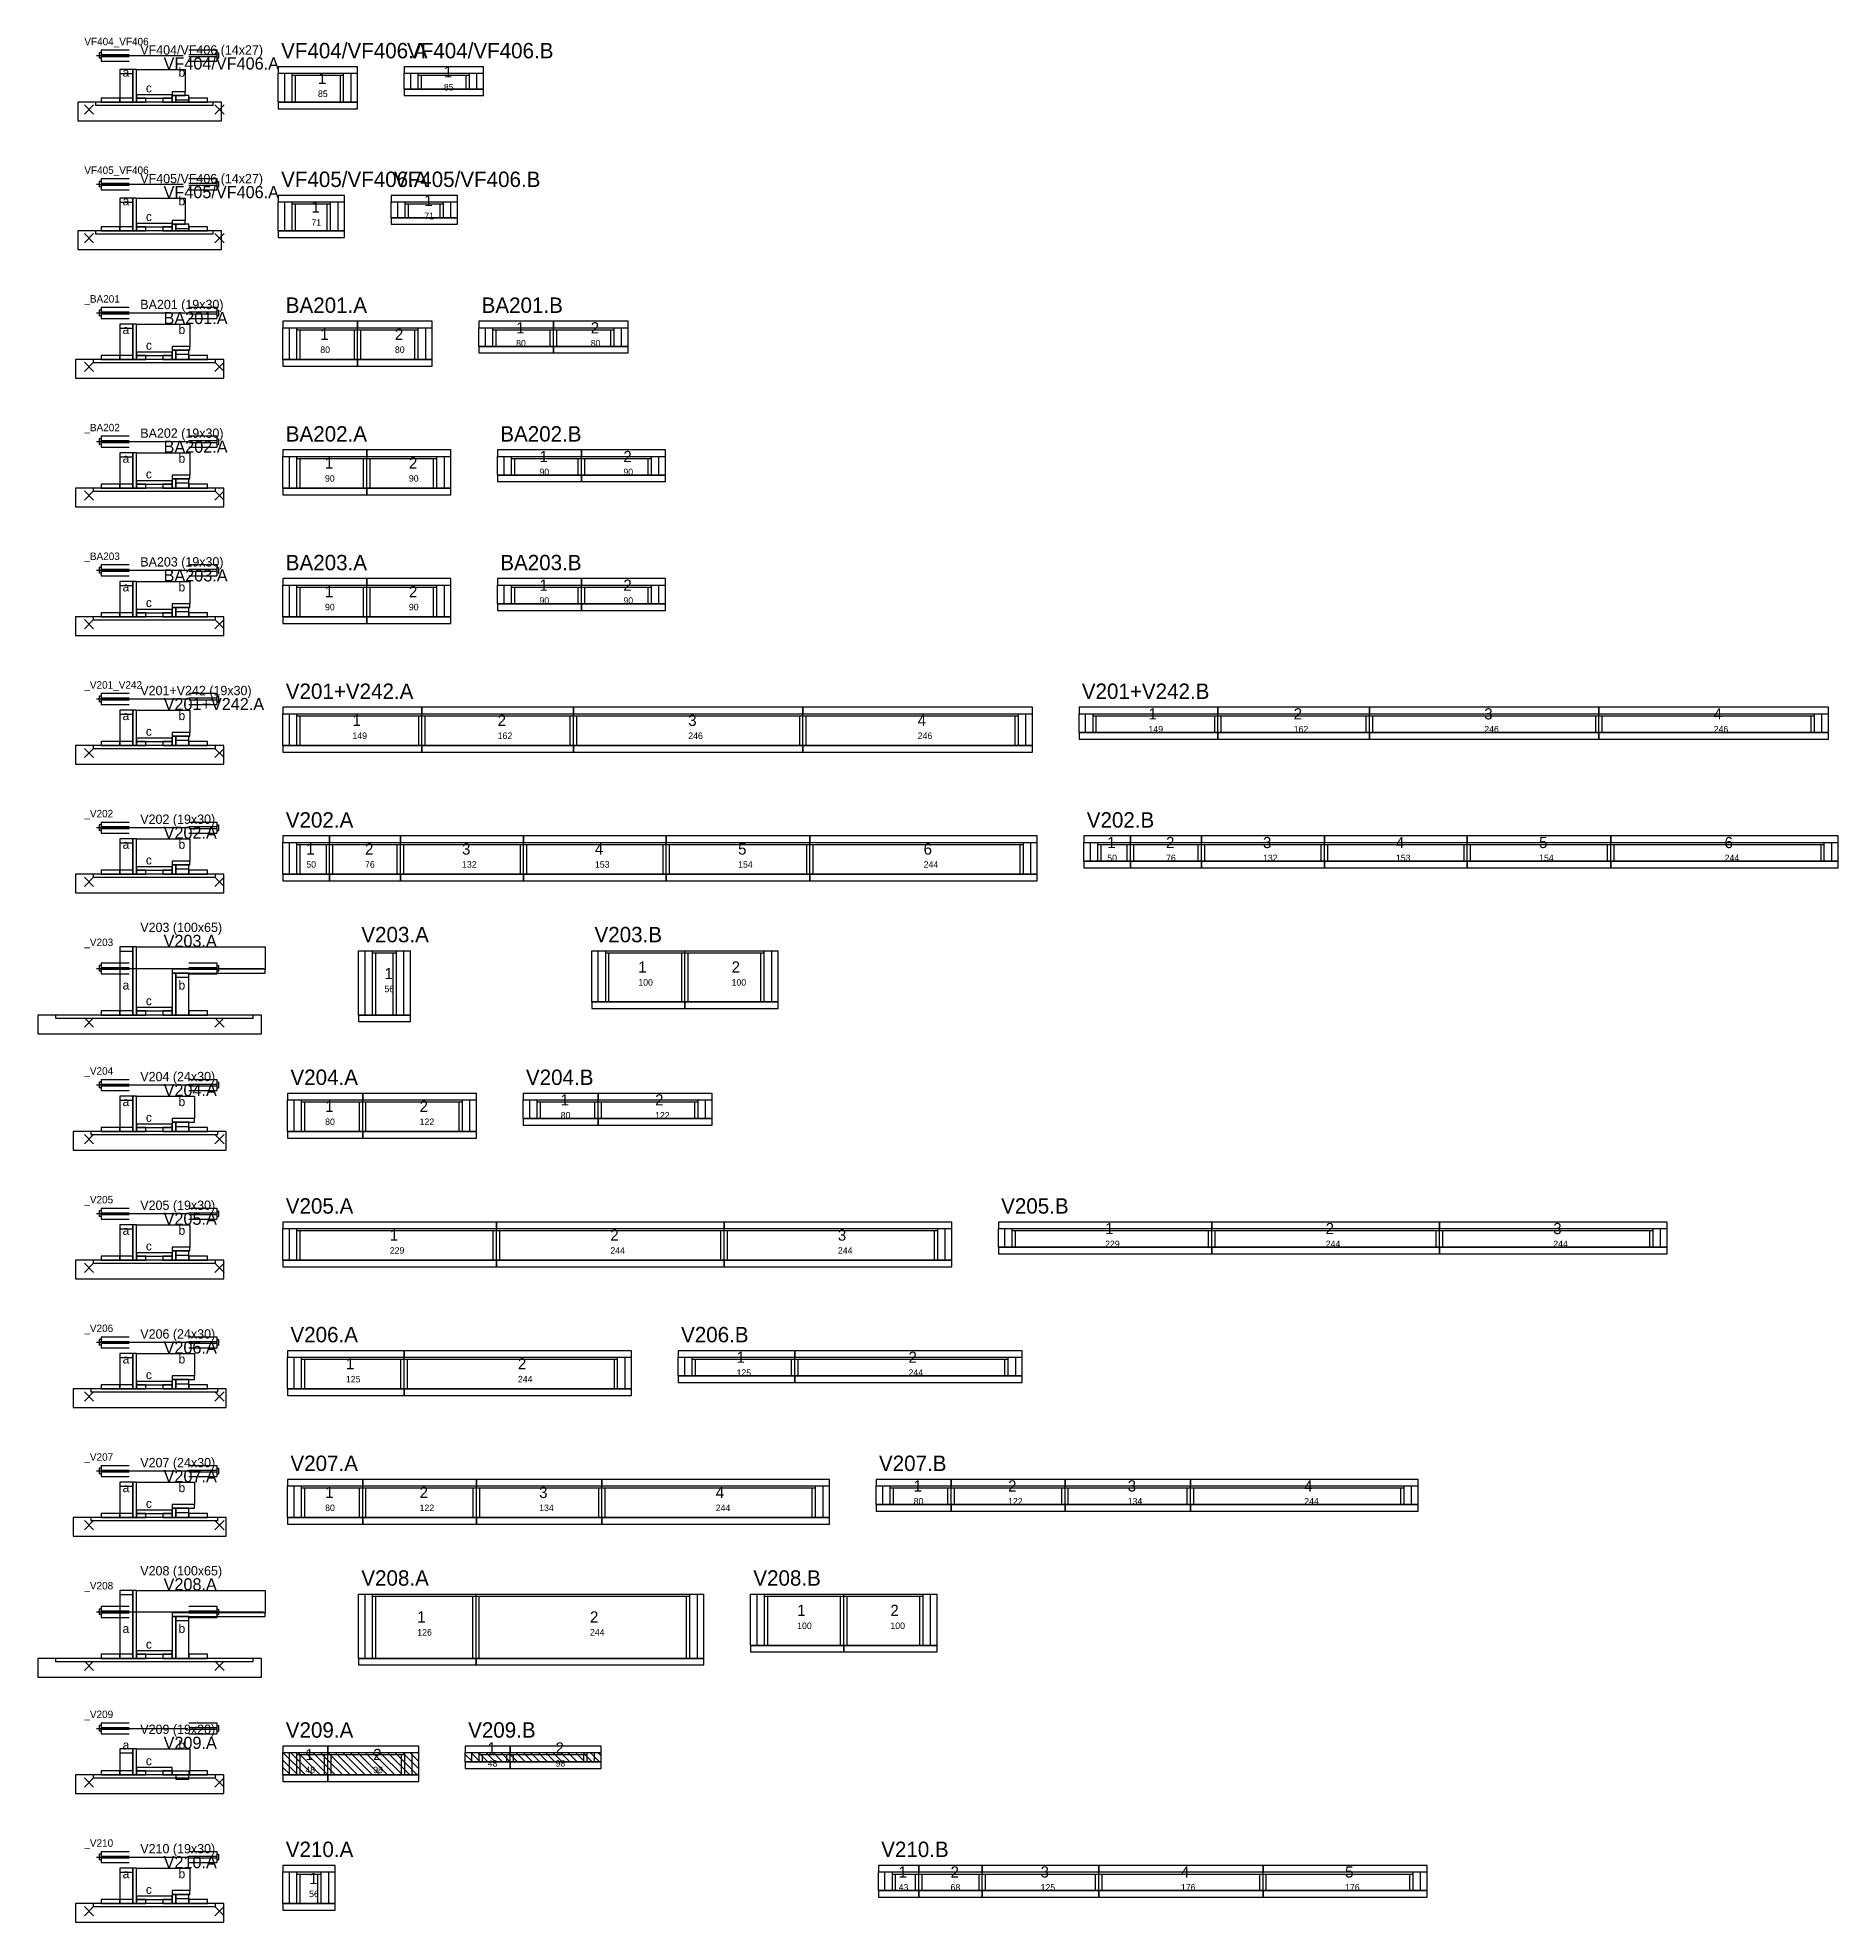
# Model space of a CAD drawing. Header units: metres. Extents: x -10 to 74425, y -2037 to 26.
# Drawn here: x 25962 to 27892, y -2008 to 13 of the extents above; entities that cross this region are included whole.
import ezdxf

# ---------------------------------------------------------------- set-up
doc = ezdxf.new("R2010")
doc.units = ezdxf.units.M
doc.layers.add('LABELS', color=3, linetype='Continuous')
doc.layers.add('VIGAS', color=7, linetype='Continuous')

msp = doc.modelspace()

# ---------------------------------------------------------------- texts
at = {"layer": 'LABELS'}
for s, p in [('VF404_VF406', (26011.8, 5)), ('VF405_VF406', (26011.8, -133)), ('_BA201', (26011.8, -271)), ('_BA202', (26011.8, -409)), ('_BA203', (26011.8, -547)), ('_V201_V242', (26011.8, -685)), ('_V202', (26011.8, -823)), ('_V203', (26011.8, -961)), ('_V204', (26011.8, -1099)), ('_V205', (26011.8, -1237)), ('_V206', (26011.8, -1375)), ('_V207', (26011.8, -1513)), ('_V208', (26011.8, -1651)), ('_V209', (26011.8, -1789)), ('_V210', (26011.8, -1927))]:
    msp.add_text(s, height=8, dxfattribs=at).set_placement(p)
at = {"layer": 'VIGAS'}
for s, height, p in [('VF404/VF406 (14x27)', 10, (26071.8, -5)), ('VF404/VF406.A', 16.5, (26222.8, -9)), ('VF404/VF406.B', 16.5, (26357.8, -9)), ('VF404/VF406.A', 13, (26096.8, -21)), ('b', 9.6, (26112.8, -28.7)), ('1', 12, (26397.3, -29.5)), ('a', 9.6, (26052.8, -28.7)), ('c', 9.6, (26077.8, -45.5)), ('1', 12, (26262.3, -36.5)), ('85', 7, (26397.3, -43.5)), ('85', 7, (26262.3, -50.5)), ('VF405/VF406 (14x27)', 10, (26071.8, -143)), ('VF405/VF406.A', 16.5, (26222.8, -147)), ('VF405/VF406.B', 16.5, (26343.8, -147)), ('a', 9.6, (26052.8, -166.7)), ('VF405/VF406.A', 13, (26096.8, -159)), ('b', 9.6, (26112.8, -166.7)), ('1', 12, (26376.3, -167.5)), ('c', 9.6, (26077.8, -183.5)), ('71', 7, (26255.3, -188.5)), ('1', 12, (26255.3, -174.5)), ('71', 7, (26376.3, -181.5)), ('BA201 (19x30)', 10, (26071.8, -278)), ('BA201.A', 13, (26096.8, -294)), ('BA201.A', 16.5, (26227.8, -282)), ('BA201.B', 16.5, (26437.8, -282)), ('a', 9.6, (26052.8, -304.7)), ('b', 9.6, (26112.8, -304.7)), ('1', 12, (26264.8, -311)), ('2', 12, (26344.8, -311)), ('1', 12, (26474.8, -304)), ('2', 12, (26554.8, -304)), ('c', 9.6, (26077.8, -321.5)), ('80', 7, (26264.8, -325)), ('80', 7, (26344.8, -325)), ('80', 7, (26474.8, -318)), ('80', 7, (26554.8, -318)), ('BA202.A', 16.5, (26227.8, -420)), ('BA202.B', 16.5, (26457.8, -420)), ('BA202 (19x30)', 10, (26071.8, -416)), ('BA202.A', 13, (26096.8, -432)), ('a', 9.6, (26052.8, -442.7)), ('b', 9.6, (26112.8, -442.7)), ('1', 12, (26269.8, -449)), ('2', 12, (26359.8, -449)), ('1', 12, (26499.8, -442)), ('2', 12, (26589.8, -442)), ('c', 9.6, (26077.8, -459.5)), ('90', 7, (26269.8, -463)), ('90', 7, (26359.8, -463)), ('90', 7, (26499.8, -456)), ('90', 7, (26589.8, -456)), ('BA203 (19x30)', 10, (26071.8, -554)), ('BA203.A', 16.5, (26227.8, -558)), ('BA203.B', 16.5, (26457.8, -558)), ('BA203.A', 13, (26096.8, -570)), ('a', 9.6, (26052.8, -580.7)), ('b', 9.6, (26112.8, -580.7)), ('1', 12, (26269.8, -587)), ('2', 12, (26359.8, -587)), ('1', 12, (26499.8, -580)), ('2', 12, (26589.8, -580)), ('c', 9.6, (26077.8, -597.5)), ('90', 7, (26269.8, -601)), ('90', 7, (26359.8, -601)), ('90', 7, (26499.8, -594)), ('90', 7, (26589.8, -594)), ('V201+V242 (19x30)', 10, (26071.8, -692)), ('V201+V242.A', 16.5, (26227.8, -696)), ('V201+V242.B', 16.5, (27081.3, -696)), ('V201+V242.A', 13, (26096.8, -708)), ('1', 12, (27152.8, -718)), ('2', 12, (27308.5, -718)), ('3', 12, (27512.8, -718)), ('4', 12, (27758.8, -718)), ('a', 9.6, (26052.8, -718.7)), ('b', 9.6, (26112.8, -718.7)), ('1', 12, (26299.3, -725)), ('2', 12, (26455, -725)), ('3', 12, (26659.3, -725)), ('4', 12, (26905.3, -725)), ('149', 7, (27152.8, -732)), ('162', 7, (27308.5, -732)), ('246', 7, (27512.8, -732)), ('246', 7, (27758.8, -732)), ('c', 9.6, (26077.8, -735.5)), ('149', 7, (26299.3, -739)), ('162', 7, (26455, -739)), ('246', 7, (26659.3, -739)), ('246', 7, (26905.3, -739)), ('V202 (19x30)', 10, (26071.8, -830)), ('V202.A', 16.5, (26227.8, -834)), ('V202.B', 16.5, (27086.6, -834)), ('V202.A', 13, (26096.8, -846)), ('b', 9.6, (26112.8, -856.7)), ('1', 12, (27108.6, -856)), ('2', 12, (27171.6, -856)), ('3', 12, (27275.6, -856)), ('4', 12, (27418.1, -856)), ('5', 12, (27571.6, -856)), ('6', 12, (27770.5, -856)), ('a', 9.6, (26052.8, -856.7)), ('c', 9.6, (26077.8, -873.5)), ('1', 12, (26249.8, -863)), ('2', 12, (26312.8, -863)), ('3', 12, (26416.8, -863)), ('4', 12, (26559.3, -863)), ('5', 12, (26712.8, -863)), ('6', 12, (26911.7, -863)), ('50', 7, (27108.6, -870)), ('76', 7, (27171.6, -870)), ('132', 7, (27275.6, -870)), ('153', 7, (27418.1, -870)), ('154', 7, (27571.6, -870)), ('244', 7, (27770.5, -870)), ('50', 7, (26249.8, -877)), ('76', 7, (26312.8, -877)), ('132', 7, (26416.8, -877)), ('153', 7, (26559.3, -877)), ('154', 7, (26712.8, -877)), ('244', 7, (26911.7, -877)), ('V203 (100x65)', 10, (26071.8, -946)), ('V203.A', 13, (26096.8, -962)), ('V203.A', 16.5, (26308.8, -957)), ('V203.B', 16.5, (26558.8, -957)), ('1', 12, (26333.6, -996.5)), ('1', 12, (26605.8, -989.5)), ('2', 12, (26705.8, -989.5)), ('a', 9.6, (26052.8, -1007.7)), ('b', 9.6, (26112.8, -1007.7)), ('56', 7, (26333.6, -1010.5)), ('100', 7, (26605.8, -1003.5)), ('100', 7, (26705.8, -1003.5)), ('c', 9.6, (26077.8, -1024.5)), ('V204 (24x30)', 10, (26071.8, -1106)), ('V204.A', 13, (26096.8, -1122)), ('V204.A', 16.5, (26232.8, -1110)), ('V204.B', 16.5, (26485.3, -1110)), ('a', 9.6, (26052.8, -1132.7)), ('b', 9.6, (26112.8, -1132.7)), ('1', 12, (26270, -1139)), ('2', 12, (26371.3, -1139)), ('1', 12, (26522.5, -1132)), ('2', 12, (26623.8, -1132)), ('c', 9.6, (26077.8, -1149.5)), ('80', 7, (26270, -1153)), ('122', 7, (26371.3, -1153)), ('80', 7, (26522.5, -1146)), ('122', 7, (26623.8, -1146)), ('V205.A', 16.5, (26227.8, -1248)), ('V205.B', 16.5, (26994.8, -1248)), ('V205 (19x30)', 10, (26071.8, -1244)), ('V205.A', 13, (26096.8, -1260)), ('a', 9.6, (26052.8, -1270.7)), ('b', 9.6, (26112.8, -1270.7)), ('1', 12, (26339.3, -1277)), ('2', 12, (26575.8, -1277)), ('3', 12, (26819.8, -1277)), ('1', 12, (27106.3, -1270)), ('2', 12, (27342.8, -1270)), ('3', 12, (27586.8, -1270)), ('c', 9.6, (26077.8, -1287.5)), ('229', 7, (26339.3, -1291)), ('244', 7, (26575.8, -1291)), ('244', 7, (26819.8, -1291)), ('229', 7, (27106.3, -1284)), ('244', 7, (27342.8, -1284)), ('244', 7, (27586.8, -1284)), ('V206 (24x30)', 10, (26071.8, -1382)), ('V206.A', 16.5, (26232.8, -1386)), ('V206.B', 16.5, (26651.6, -1386)), ('V206.A', 13, (26096.8, -1398)), ('a', 9.6, (26052.8, -1408.7)), ('b', 9.6, (26112.8, -1408.7)), ('1', 12, (26292.3, -1415)), ('2', 12, (26476.7, -1415)), ('1', 12, (26711.1, -1408)), ('2', 12, (26895.5, -1408)), ('c', 9.6, (26077.8, -1425.5)), ('125', 7, (26292.3, -1429)), ('244', 7, (26476.7, -1429)), ('125', 7, (26711.1, -1422)), ('244', 7, (26895.5, -1422)), ('V207 (24x30)', 10, (26071.8, -1520)), ('V207.A', 16.5, (26232.8, -1524)), ('V207.B', 16.5, (26863.8, -1524)), ('V207.A', 13, (26096.8, -1536)), ('1', 12, (26901, -1546)), ('2', 12, (27002.3, -1546)), ('3', 12, (27130.5, -1546)), ('4', 12, (27319.8, -1546)), ('a', 9.6, (26052.8, -1546.7)), ('c', 9.6, (26077.8, -1563.5)), ('b', 9.6, (26112.8, -1546.7)), ('1', 12, (26270, -1553)), ('2', 12, (26371.3, -1553)), ('3', 12, (26499.5, -1553)), ('4', 12, (26688.8, -1553)), ('80', 7, (26901, -1560)), ('122', 7, (27002.3, -1560)), ('134', 7, (27130.5, -1560)), ('244', 7, (27319.8, -1560)), ('80', 7, (26270, -1567)), ('122', 7, (26371.3, -1567)), ('134', 7, (26499.5, -1567)), ('244', 7, (26688.8, -1567)), ('V208 (100x65)', 10, (26071.8, -1636)), ('V208.A', 16.5, (26308.8, -1647)), ('V208.B', 16.5, (26729.1, -1647)), ('V208.A', 13, (26096.8, -1652)), ('1', 12, (26368.8, -1686.5)), ('2', 12, (26554, -1686.5)), ('1', 12, (26776.1, -1679.5)), ('2', 12, (26876.1, -1679.5)), ('a', 9.6, (26052.8, -1697.7)), ('b', 9.6, (26112.8, -1697.7)), ('126', 7, (26368.8, -1700.5)), ('244', 7, (26554, -1700.5)), ('100', 7, (26776.1, -1693.5)), ('100', 7, (26876.1, -1693.5)), ('c', 9.6, (26077.8, -1714.5)), ('V209 (19x20)', 10, (26071.8, -1806)), ('V209.A', 16.5, (26227.8, -1810)), ('V209.B', 16.5, (26423.3, -1810)), ('a', 9.6, (26052.8, -1822.7)), ('V209.A', 13, (26096.8, -1822)), ('b', 9.6, (26112.8, -1822.7)), ('1', 12, (26444.3, -1827)), ('2', 12, (26517, -1827)), ('c', 9.6, (26077.8, -1839.5)), ('1', 12, (26248.8, -1834)), ('2', 12, (26321.5, -1834)), ('48', 7, (26444.3, -1841)), ('98', 7, (26517, -1841)), ('48', 7, (26248.8, -1848)), ('98', 7, (26321.5, -1848)), ('V210 (19x30)', 10, (26071.8, -1934)), ('V210.A', 13, (26096.8, -1950)), ('V210.A', 16.5, (26227.8, -1938)), ('V210.B', 16.5, (26866.2, -1938)), ('a', 9.6, (26052.8, -1960.7)), ('b', 9.6, (26112.8, -1960.7)), ('1', 12, (26252.8, -1967)), ('1', 12, (26884.9, -1960)), ('2', 12, (26940.6, -1960)), ('3', 12, (27037.1, -1960)), ('4', 12, (27187.6, -1960)), ('5', 12, (27363.6, -1960)), ('c', 9.6, (26077.8, -1977.5)), ('56', 7, (26252.8, -1981)), ('43', 7, (26884.9, -1974)), ('68', 7, (26940.6, -1974)), ('125', 7, (27037.1, -1974)), ('176', 7, (27187.6, -1974)), ('176', 7, (27363.6, -1974))]:
    msp.add_text(s, height=height, dxfattribs=at).set_placement(p)

# ---------------------------------------------------------------- linework, layer by layer
at = {"layer": 'VIGAS'}
for p, q in [((26029.8, 0), (26059.8, 0)), ((26029.8, 0), (26029.8, -12)), ((26123.8, 0), (26153.8, 0)), ((26153.8, 0), (26153.8, -12)), ((26024.8, -6), (26117.8, -6)), ((26027.8, -3), (26027.8, -9)), ((26029.8, -3), (26027.8, -3)), ((26029.8, -9), (26027.8, -9)), ((26029.8, -5), (26059.8, -5)), ((26029.8, -7), (26059.8, -7)), ((26029.8, -12), (26059.8, -12)), ((26123.8, -5), (26153.8, -5)), ((26123.8, -7), (26153.8, -7)), ((26123.8, -12), (26153.8, -12)), ((26153.8, -3), (26155.8, -3)), ((26153.8, -9), (26155.8, -9)), ((26155.8, -3), (26155.8, -9)), ((26219.8, -25), (26304.8, -25)), ((26219.8, -56), (26219.8, -25)), ((26226.8, -56), (26226.8, -25)), ((26234.8, -56), (26234.8, -25)), ((26234.8, -27.2), (26289.8, -27.2)), ((26238.3, -56), (26238.3, -27.2)), ((26286.3, -56), (26286.3, -27.2)), ((26289.8, -56), (26289.8, -25)), ((26297.8, -56), (26297.8, -25)), ((26304.8, -56), (26304.8, -25)), ((26354.8, -25), (26439.8, -25)), ((26354.8, -42), (26354.8, -25)), ((26361.8, -42), (26361.8, -25)), ((26369.8, -42), (26369.8, -25)), ((26369.8, -27.2), (26424.8, -27.2)), ((26373.3, -42), (26373.3, -27.2)), ((26421.3, -42), (26421.3, -27.2)), ((26424.8, -42), (26424.8, -25)), ((26432.8, -42), (26432.8, -25)), ((26439.8, -42), (26439.8, -25)), ((26011.8, -69), (26021.8, -59)), ((26011.8, -59), (26021.8, -69)), ((26151.8, -69), (26161.8, -59)), ((26151.8, -59), (26161.8, -69)), ((26219.8, -56), (26304.8, -56)), ((26234.8, -56), (26238.3, -56)), ((26286.3, -56), (26289.8, -56)), ((26354.8, -42), (26439.8, -42)), ((26369.8, -42), (26373.3, -42)), ((26421.3, -42), (26424.8, -42)), ((26027.8, -141), (26027.8, -147)), ((26029.8, -141), (26027.8, -141)), ((26029.8, -138), (26059.8, -138)), ((26029.8, -138), (26029.8, -150)), ((26123.8, -138), (26153.8, -138)), ((26153.8, -138), (26153.8, -150)), ((26153.8, -141), (26155.8, -141)), ((26155.8, -141), (26155.8, -147)), ((26024.8, -144), (26117.8, -144)), ((26029.8, -147), (26027.8, -147)), ((26029.8, -143), (26059.8, -143)), ((26029.8, -145), (26059.8, -145)), ((26029.8, -150), (26059.8, -150)), ((26123.8, -143), (26153.8, -143)), ((26123.8, -145), (26153.8, -145)), ((26123.8, -150), (26153.8, -150)), ((26153.8, -147), (26155.8, -147)), ((26219.8, -163), (26290.8, -163)), ((26219.8, -194), (26219.8, -163)), ((26226.8, -194), (26226.8, -163)), ((26234.8, -194), (26234.8, -163)), ((26234.8, -165.2), (26275.8, -165.2)), ((26238.3, -194), (26238.3, -165.2)), ((26272.3, -194), (26272.3, -165.2)), ((26275.8, -194), (26275.8, -163)), ((26283.8, -194), (26283.8, -163)), ((26290.8, -194), (26290.8, -163)), ((26340.8, -163), (26411.8, -163)), ((26340.8, -180), (26340.8, -163)), ((26340.8, -180), (26411.8, -180)), ((26347.8, -180), (26347.8, -163)), ((26355.8, -180), (26355.8, -163)), ((26355.8, -165.2), (26396.8, -165.2)), ((26355.8, -180), (26359.3, -180)), ((26359.3, -180), (26359.3, -165.2)), ((26393.3, -180), (26393.3, -165.2)), ((26393.3, -180), (26396.8, -180)), ((26396.8, -180), (26396.8, -163)), ((26404.8, -180), (26404.8, -163)), ((26411.8, -180), (26411.8, -163)), ((26011.8, -207), (26021.8, -197)), ((26011.8, -197), (26021.8, -207)), ((26151.8, -207), (26161.8, -197)), ((26151.8, -197), (26161.8, -207)), ((26219.8, -194), (26290.8, -194)), ((26234.8, -194), (26238.3, -194)), ((26272.3, -194), (26275.8, -194)), ((26024.8, -282), (26122.8, -282)), ((26027.8, -279), (26027.8, -285)), ((26029.8, -279), (26027.8, -279)), ((26029.8, -276), (26059.8, -276)), ((26029.8, -276), (26029.8, -288)), ((26029.8, -281), (26059.8, -281)), ((26123.8, -276), (26153.8, -276)), ((26123.8, -281), (26153.8, -281)), ((26153.8, -276), (26153.8, -288)), ((26153.8, -279), (26155.8, -279)), ((26155.8, -279), (26155.8, -285)), ((26029.8, -285), (26027.8, -285)), ((26029.8, -283), (26059.8, -283)), ((26029.8, -288), (26059.8, -288)), ((26123.8, -283), (26153.8, -283)), ((26123.8, -288), (26153.8, -288)), ((26153.8, -285), (26155.8, -285)), ((26224.8, -298), (26304.8, -298)), ((26224.8, -332), (26224.8, -298)), ((26231.8, -332), (26231.8, -298)), ((26239.8, -332), (26239.8, -298)), ((26239.8, -300.2), (26304.8, -300.2)), ((26243.3, -332), (26243.3, -300.2)), ((26301.3, -332), (26301.3, -300.2)), ((26304.8, -332), (26304.8, -298)), ((26304.8, -332), (26304.8, -298)), ((26304.8, -298), (26384.8, -298)), ((26304.8, -332), (26304.8, -298)), ((26304.8, -332), (26304.8, -298)), ((26304.8, -332), (26304.8, -298)), ((26304.8, -300.2), (26369.8, -300.2)), ((26308.3, -332), (26308.3, -300.2)), ((26366.3, -332), (26366.3, -300.2)), ((26369.8, -332), (26369.8, -298)), ((26377.8, -332), (26377.8, -298)), ((26384.8, -332), (26384.8, -298)), ((26434.8, -298), (26514.8, -298)), ((26434.8, -318), (26434.8, -298)), ((26441.8, -318), (26441.8, -298)), ((26449.8, -318), (26449.8, -298)), ((26449.8, -300.2), (26514.8, -300.2)), ((26453.3, -318), (26453.3, -300.2)), ((26511.3, -318), (26511.3, -300.2)), ((26514.8, -318), (26514.8, -298)), ((26514.8, -318), (26514.8, -298)), ((26514.8, -298), (26594.8, -298)), ((26514.8, -318), (26514.8, -298)), ((26514.8, -318), (26514.8, -298)), ((26514.8, -318), (26514.8, -298)), ((26514.8, -300.2), (26579.8, -300.2)), ((26518.3, -318), (26518.3, -300.2)), ((26576.3, -318), (26576.3, -300.2)), ((26579.8, -318), (26579.8, -298)), ((26587.8, -318), (26587.8, -298)), ((26594.8, -318), (26594.8, -298)), ((26434.8, -318), (26514.8, -318)), ((26449.8, -318), (26453.3, -318)), ((26511.3, -318), (26514.8, -318)), ((26514.8, -318), (26594.8, -318)), ((26514.8, -318), (26518.3, -318)), ((26576.3, -318), (26579.8, -318)), ((26011.8, -345), (26021.8, -335)), ((26011.8, -335), (26021.8, -345)), ((26151.8, -345), (26161.8, -335)), ((26151.8, -335), (26161.8, -345)), ((26224.8, -332), (26304.8, -332)), ((26239.8, -332), (26243.3, -332)), ((26301.3, -332), (26304.8, -332)), ((26304.8, -332), (26384.8, -332)), ((26304.8, -332), (26308.3, -332)), ((26366.3, -332), (26369.8, -332)), ((26024.8, -420), (26122.8, -420)), ((26027.8, -417), (26027.8, -423)), ((26029.8, -417), (26027.8, -417)), ((26029.8, -423), (26027.8, -423)), ((26029.8, -414), (26059.8, -414)), ((26029.8, -414), (26029.8, -426)), ((26029.8, -419), (26059.8, -419)), ((26029.8, -421), (26059.8, -421)), ((26123.8, -414), (26153.8, -414)), ((26123.8, -419), (26153.8, -419)), ((26123.8, -421), (26153.8, -421)), ((26153.8, -414), (26153.8, -426)), ((26153.8, -417), (26155.8, -417)), ((26153.8, -423), (26155.8, -423)), ((26155.8, -417), (26155.8, -423)), ((26029.8, -426), (26059.8, -426)), ((26123.8, -426), (26153.8, -426)), ((26224.8, -436), (26314.8, -436)), ((26224.8, -470), (26224.8, -436)), ((26231.8, -470), (26231.8, -436)), ((26239.8, -470), (26239.8, -436)), ((26239.8, -438.2), (26314.8, -438.2)), ((26243.3, -470), (26243.3, -438.2)), ((26311.3, -470), (26311.3, -438.2)), ((26314.8, -470), (26314.8, -436)), ((26314.8, -470), (26314.8, -436)), ((26314.8, -436), (26404.8, -436)), ((26314.8, -470), (26314.8, -436)), ((26314.8, -470), (26314.8, -436)), ((26314.8, -470), (26314.8, -436)), ((26314.8, -438.2), (26389.8, -438.2)), ((26318.3, -470), (26318.3, -438.2)), ((26386.3, -470), (26386.3, -438.2)), ((26389.8, -470), (26389.8, -436)), ((26397.8, -470), (26397.8, -436)), ((26404.8, -470), (26404.8, -436)), ((26454.8, -436), (26544.8, -436)), ((26454.8, -456), (26454.8, -436)), ((26461.8, -456), (26461.8, -436)), ((26469.8, -456), (26469.8, -436)), ((26469.8, -438.2), (26544.8, -438.2)), ((26473.3, -456), (26473.3, -438.2)), ((26541.3, -456), (26541.3, -438.2)), ((26544.8, -456), (26544.8, -436)), ((26544.8, -456), (26544.8, -436)), ((26544.8, -436), (26634.8, -436)), ((26544.8, -456), (26544.8, -436)), ((26544.8, -456), (26544.8, -436)), ((26544.8, -456), (26544.8, -436)), ((26544.8, -438.2), (26619.8, -438.2)), ((26548.3, -456), (26548.3, -438.2)), ((26616.3, -456), (26616.3, -438.2)), ((26619.8, -456), (26619.8, -436)), ((26627.8, -456), (26627.8, -436)), ((26634.8, -456), (26634.8, -436)), ((26454.8, -456), (26544.8, -456)), ((26469.8, -456), (26473.3, -456)), ((26541.3, -456), (26544.8, -456)), ((26544.8, -456), (26634.8, -456)), ((26544.8, -456), (26548.3, -456)), ((26616.3, -456), (26619.8, -456)), ((26011.8, -483), (26021.8, -473)), ((26011.8, -473), (26021.8, -483)), ((26151.8, -483), (26161.8, -473)), ((26151.8, -473), (26161.8, -483)), ((26224.8, -470), (26314.8, -470)), ((26239.8, -470), (26243.3, -470)), ((26311.3, -470), (26314.8, -470)), ((26314.8, -470), (26404.8, -470)), ((26314.8, -470), (26318.3, -470)), ((26386.3, -470), (26389.8, -470)), ((26024.8, -558), (26122.8, -558)), ((26027.8, -555), (26027.8, -561)), ((26029.8, -555), (26027.8, -555)), ((26029.8, -561), (26027.8, -561)), ((26029.8, -552), (26059.8, -552)), ((26029.8, -552), (26029.8, -564)), ((26029.8, -557), (26059.8, -557)), ((26029.8, -559), (26059.8, -559)), ((26029.8, -564), (26059.8, -564)), ((26123.8, -552), (26153.8, -552)), ((26123.8, -557), (26153.8, -557)), ((26123.8, -559), (26153.8, -559)), ((26123.8, -564), (26153.8, -564)), ((26153.8, -552), (26153.8, -564)), ((26153.8, -555), (26155.8, -555)), ((26153.8, -561), (26155.8, -561)), ((26155.8, -555), (26155.8, -561)), ((26224.8, -574), (26314.8, -574)), ((26224.8, -608), (26224.8, -574)), ((26231.8, -608), (26231.8, -574)), ((26239.8, -608), (26239.8, -574)), ((26239.8, -576.2), (26314.8, -576.2)), ((26243.3, -608), (26243.3, -576.2)), ((26311.3, -608), (26311.3, -576.2)), ((26314.8, -608), (26314.8, -574)), ((26314.8, -608), (26314.8, -574)), ((26314.8, -574), (26404.8, -574)), ((26314.8, -608), (26314.8, -574)), ((26314.8, -608), (26314.8, -574)), ((26314.8, -608), (26314.8, -574)), ((26314.8, -576.2), (26389.8, -576.2)), ((26318.3, -608), (26318.3, -576.2)), ((26386.3, -608), (26386.3, -576.2)), ((26389.8, -608), (26389.8, -574)), ((26397.8, -608), (26397.8, -574)), ((26404.8, -608), (26404.8, -574)), ((26454.8, -574), (26544.8, -574)), ((26454.8, -594), (26454.8, -574)), ((26461.8, -594), (26461.8, -574)), ((26469.8, -594), (26469.8, -574)), ((26469.8, -576.2), (26544.8, -576.2)), ((26473.3, -594), (26473.3, -576.2)), ((26541.3, -594), (26541.3, -576.2)), ((26544.8, -594), (26544.8, -574)), ((26544.8, -594), (26544.8, -574)), ((26544.8, -574), (26634.8, -574)), ((26544.8, -594), (26544.8, -574)), ((26544.8, -594), (26544.8, -574)), ((26544.8, -594), (26544.8, -574)), ((26544.8, -576.2), (26619.8, -576.2)), ((26548.3, -594), (26548.3, -576.2)), ((26616.3, -594), (26616.3, -576.2)), ((26619.8, -594), (26619.8, -574)), ((26627.8, -594), (26627.8, -574)), ((26634.8, -594), (26634.8, -574)), ((26454.8, -594), (26544.8, -594)), ((26469.8, -594), (26473.3, -594)), ((26541.3, -594), (26544.8, -594)), ((26544.8, -594), (26634.8, -594)), ((26544.8, -594), (26548.3, -594)), ((26616.3, -594), (26619.8, -594)), ((26011.8, -621), (26021.8, -611)), ((26011.8, -611), (26021.8, -621)), ((26151.8, -621), (26161.8, -611)), ((26151.8, -611), (26161.8, -621)), ((26224.8, -608), (26314.8, -608)), ((26239.8, -608), (26243.3, -608)), ((26311.3, -608), (26314.8, -608)), ((26314.8, -608), (26404.8, -608)), ((26314.8, -608), (26318.3, -608)), ((26386.3, -608), (26389.8, -608)), ((26024.8, -696), (26122.8, -696)), ((26027.8, -693), (26027.8, -699)), ((26029.8, -693), (26027.8, -693)), ((26029.8, -699), (26027.8, -699)), ((26029.8, -690), (26059.8, -690)), ((26029.8, -690), (26029.8, -702)), ((26029.8, -695), (26059.8, -695)), ((26029.8, -697), (26059.8, -697)), ((26029.8, -702), (26059.8, -702)), ((26123.8, -690), (26153.8, -690)), ((26123.8, -695), (26153.8, -695)), ((26123.8, -697), (26153.8, -697)), ((26123.8, -702), (26153.8, -702)), ((26153.8, -690), (26153.8, -702)), ((26153.8, -693), (26155.8, -693)), ((26153.8, -699), (26155.8, -699)), ((26155.8, -693), (26155.8, -699)), ((26224.8, -712), (26373.8, -712)), ((26224.8, -746), (26224.8, -712)), ((26231.8, -746), (26231.8, -712)), ((26239.8, -746), (26239.8, -712)), ((26239.8, -714.2), (26373.8, -714.2)), ((26243.3, -746), (26243.3, -714.2)), ((26370.3, -746), (26370.3, -714.2)), ((26373.8, -746), (26373.8, -712)), ((26373.8, -746), (26373.8, -712)), ((26373.8, -712), (26536.3, -712)), ((26373.8, -746), (26373.8, -712)), ((26373.8, -746), (26373.8, -712)), ((26373.8, -746), (26373.8, -712)), ((26373.8, -714.2), (26536.3, -714.2)), ((26377.3, -746), (26377.3, -714.2)), ((26532.8, -746), (26532.8, -714.2)), ((26536.3, -746), (26536.3, -712)), ((26536.3, -746), (26536.3, -712)), ((26536.3, -712), (26782.3, -712)), ((26536.3, -746), (26536.3, -712)), ((26536.3, -746), (26536.3, -712)), ((26536.3, -746), (26536.3, -712)), ((26536.3, -714.2), (26782.3, -714.2)), ((26539.8, -746), (26539.8, -714.2)), ((26778.8, -746), (26778.8, -714.2)), ((26782.3, -746), (26782.3, -712)), ((26782.3, -746), (26782.3, -712)), ((26782.3, -712), (27028.3, -712)), ((26782.3, -746), (26782.3, -712)), ((26782.3, -746), (26782.3, -712)), ((26782.3, -746), (26782.3, -712)), ((26782.3, -714.2), (27013.3, -714.2)), ((26785.8, -746), (26785.8, -714.2)), ((27009.8, -746), (27009.8, -714.2)), ((27013.3, -746), (27013.3, -712)), ((27021.3, -746), (27021.3, -712)), ((27028.3, -746), (27028.3, -712)), ((27078.3, -712), (27227.3, -712)), ((27078.3, -732), (27078.3, -712)), ((27085.3, -732), (27085.3, -712)), ((27093.3, -732), (27093.3, -712)), ((27093.3, -714.2), (27227.3, -714.2)), ((27096.8, -732), (27096.8, -714.2)), ((27223.8, -732), (27223.8, -714.2)), ((27227.3, -732), (27227.3, -712)), ((27227.3, -732), (27227.3, -712)), ((27227.3, -712), (27389.8, -712)), ((27227.3, -732), (27227.3, -712)), ((27227.3, -732), (27227.3, -712)), ((27227.3, -732), (27227.3, -712)), ((27227.3, -714.2), (27389.8, -714.2)), ((27230.8, -732), (27230.8, -714.2)), ((27386.3, -732), (27386.3, -714.2)), ((27389.8, -732), (27389.8, -712)), ((27389.8, -732), (27389.8, -712)), ((27389.8, -712), (27635.8, -712)), ((27389.8, -732), (27389.8, -712)), ((27389.8, -732), (27389.8, -712)), ((27389.8, -732), (27389.8, -712)), ((27389.8, -714.2), (27635.8, -714.2)), ((27393.3, -732), (27393.3, -714.2)), ((27632.3, -732), (27632.3, -714.2)), ((27635.8, -732), (27635.8, -712)), ((27635.8, -732), (27635.8, -712)), ((27635.8, -712), (27881.8, -712)), ((27635.8, -732), (27635.8, -712)), ((27635.8, -732), (27635.8, -712)), ((27635.8, -732), (27635.8, -712)), ((27635.8, -714.2), (27866.8, -714.2)), ((27639.3, -732), (27639.3, -714.2)), ((27863.3, -732), (27863.3, -714.2)), ((27866.8, -732), (27866.8, -712)), ((27874.8, -732), (27874.8, -712)), ((27881.8, -732), (27881.8, -712)), ((26224.8, -746), (26373.8, -746)), ((26239.8, -746), (26243.3, -746)), ((26370.3, -746), (26373.8, -746)), ((26373.8, -746), (26536.3, -746)), ((26373.8, -746), (26377.3, -746)), ((26532.8, -746), (26536.3, -746)), ((26536.3, -746), (26782.3, -746)), ((26536.3, -746), (26539.8, -746)), ((26778.8, -746), (26782.3, -746)), ((26782.3, -746), (27028.3, -746)), ((26782.3, -746), (26785.8, -746)), ((27009.8, -746), (27013.3, -746)), ((27078.3, -732), (27227.3, -732)), ((27093.3, -732), (27096.8, -732)), ((27223.8, -732), (27227.3, -732)), ((27227.3, -732), (27389.8, -732)), ((27227.3, -732), (27230.8, -732)), ((27386.3, -732), (27389.8, -732)), ((27389.8, -732), (27635.8, -732)), ((27389.8, -732), (27393.3, -732)), ((27632.3, -732), (27635.8, -732)), ((27635.8, -732), (27881.8, -732)), ((27635.8, -732), (27639.3, -732)), ((27863.3, -732), (27866.8, -732)), ((26011.8, -759), (26021.8, -749)), ((26011.8, -749), (26021.8, -759)), ((26151.8, -759), (26161.8, -749)), ((26151.8, -749), (26161.8, -759)), ((26029.8, -828), (26059.8, -828)), ((26029.8, -828), (26029.8, -840)), ((26123.8, -828), (26153.8, -828)), ((26153.8, -828), (26153.8, -840)), ((26024.8, -834), (26122.8, -834)), ((26027.8, -831), (26027.8, -837)), ((26029.8, -831), (26027.8, -831)), ((26029.8, -837), (26027.8, -837)), ((26029.8, -833), (26059.8, -833)), ((26029.8, -835), (26059.8, -835)), ((26029.8, -840), (26059.8, -840)), ((26123.8, -833), (26153.8, -833)), ((26123.8, -835), (26153.8, -835)), ((26123.8, -840), (26153.8, -840)), ((26153.8, -831), (26155.8, -831)), ((26153.8, -837), (26155.8, -837)), ((26155.8, -831), (26155.8, -837)), ((26224.8, -850), (26274.8, -850)), ((26224.8, -884), (26224.8, -850)), ((26231.8, -884), (26231.8, -850)), ((26239.8, -884), (26239.8, -850)), ((26239.8, -852.2), (26274.8, -852.2)), ((26243.3, -884), (26243.3, -852.2)), ((26271.3, -884), (26271.3, -852.2)), ((26274.8, -884), (26274.8, -850)), ((26274.8, -884), (26274.8, -850)), ((26274.8, -850), (26350.8, -850)), ((26274.8, -884), (26274.8, -850)), ((26274.8, -884), (26274.8, -850)), ((26274.8, -884), (26274.8, -850)), ((26274.8, -852.2), (26350.8, -852.2)), ((26278.3, -884), (26278.3, -852.2)), ((26347.3, -884), (26347.3, -852.2)), ((26350.8, -884), (26350.8, -850)), ((26350.8, -884), (26350.8, -850)), ((26350.8, -850), (26482.8, -850)), ((26350.8, -884), (26350.8, -850)), ((26350.8, -884), (26350.8, -850)), ((26350.8, -884), (26350.8, -850)), ((26350.8, -852.2), (26482.8, -852.2)), ((26354.3, -884), (26354.3, -852.2)), ((26479.3, -884), (26479.3, -852.2)), ((26482.8, -884), (26482.8, -850)), ((26482.8, -884), (26482.8, -850)), ((26482.8, -850), (26635.8, -850)), ((26482.8, -884), (26482.8, -850)), ((26482.8, -884), (26482.8, -850)), ((26482.8, -884), (26482.8, -850)), ((26482.8, -852.2), (26635.8, -852.2)), ((26486.3, -884), (26486.3, -852.2)), ((26632.3, -884), (26632.3, -852.2)), ((26635.8, -884), (26635.8, -850)), ((26635.8, -884), (26635.8, -850)), ((26635.8, -850), (26789.8, -850)), ((26635.8, -884), (26635.8, -850)), ((26635.8, -884), (26635.8, -850)), ((26635.8, -884), (26635.8, -850)), ((26635.8, -852.2), (26789.8, -852.2)), ((26639.3, -884), (26639.3, -852.2)), ((26786.3, -884), (26786.3, -852.2)), ((26789.8, -884), (26789.8, -850)), ((26789.8, -884), (26789.8, -850)), ((26789.8, -850), (27033.6, -850)), ((26789.8, -884), (26789.8, -850)), ((26789.8, -884), (26789.8, -850)), ((26789.8, -884), (26789.8, -850)), ((26789.8, -852.2), (27018.6, -852.2)), ((26793.3, -884), (26793.3, -852.2)), ((27015.1, -884), (27015.1, -852.2)), ((27018.6, -884), (27018.6, -850)), ((27026.6, -884), (27026.6, -850)), ((27033.6, -884), (27033.6, -850)), ((27083.6, -850), (27133.6, -850)), ((27083.6, -870), (27083.6, -850)), ((27090.6, -870), (27090.6, -850)), ((27098.6, -870), (27098.6, -850)), ((27098.6, -852.2), (27133.6, -852.2)), ((27102.1, -870), (27102.1, -852.2)), ((27130.1, -870), (27130.1, -852.2)), ((27133.6, -870), (27133.6, -850)), ((27133.6, -870), (27133.6, -850)), ((27133.6, -850), (27209.6, -850)), ((27133.6, -870), (27133.6, -850)), ((27133.6, -870), (27133.6, -850)), ((27133.6, -870), (27133.6, -850)), ((27133.6, -852.2), (27209.6, -852.2)), ((27137.1, -870), (27137.1, -852.2)), ((27206.1, -870), (27206.1, -852.2)), ((27209.6, -870), (27209.6, -850)), ((27209.6, -870), (27209.6, -850)), ((27209.6, -850), (27341.6, -850)), ((27209.6, -870), (27209.6, -850)), ((27209.6, -870), (27209.6, -850)), ((27209.6, -870), (27209.6, -850)), ((27209.6, -852.2), (27341.6, -852.2)), ((27213.1, -870), (27213.1, -852.2)), ((27338.1, -870), (27338.1, -852.2)), ((27341.6, -870), (27341.6, -850)), ((27341.6, -870), (27341.6, -850)), ((27341.6, -850), (27494.6, -850)), ((27341.6, -870), (27341.6, -850)), ((27341.6, -870), (27341.6, -850)), ((27341.6, -870), (27341.6, -850)), ((27341.6, -852.2), (27494.6, -852.2)), ((27345.1, -870), (27345.1, -852.2)), ((27491.1, -870), (27491.1, -852.2)), ((27494.6, -870), (27494.6, -850)), ((27494.6, -870), (27494.6, -850)), ((27494.6, -850), (27648.6, -850)), ((27494.6, -870), (27494.6, -850)), ((27494.6, -870), (27494.6, -850)), ((27494.6, -870), (27494.6, -850)), ((27494.6, -852.2), (27648.6, -852.2)), ((27498.1, -870), (27498.1, -852.2)), ((27645.1, -870), (27645.1, -852.2)), ((27648.6, -870), (27648.6, -850)), ((27648.6, -870), (27648.6, -850)), ((27648.6, -850), (27892.4, -850)), ((27648.6, -870), (27648.6, -850)), ((27648.6, -870), (27648.6, -850)), ((27648.6, -870), (27648.6, -850)), ((27648.6, -852.2), (27877.4, -852.2)), ((27652.1, -870), (27652.1, -852.2)), ((27873.9, -870), (27873.9, -852.2)), ((27877.4, -870), (27877.4, -850)), ((27885.4, -870), (27885.4, -850)), ((27892.4, -870), (27892.4, -850)), ((26011.8, -897), (26021.8, -887)), ((26011.8, -887), (26021.8, -897)), ((26151.8, -897), (26161.8, -887)), ((26151.8, -887), (26161.8, -897)), ((26224.8, -884), (26274.8, -884)), ((26239.8, -884), (26243.3, -884)), ((26271.3, -884), (26274.8, -884)), ((26274.8, -884), (26350.8, -884)), ((26274.8, -884), (26278.3, -884)), ((26347.3, -884), (26350.8, -884)), ((26350.8, -884), (26482.8, -884)), ((26350.8, -884), (26354.3, -884)), ((26479.3, -884), (26482.8, -884)), ((26482.8, -884), (26635.8, -884)), ((26482.8, -884), (26486.3, -884)), ((26632.3, -884), (26635.8, -884)), ((26635.8, -884), (26789.8, -884)), ((26635.8, -884), (26639.3, -884)), ((26786.3, -884), (26789.8, -884)), ((26789.8, -884), (27033.6, -884)), ((26789.8, -884), (26793.3, -884)), ((27015.1, -884), (27018.6, -884)), ((27083.6, -870), (27133.6, -870)), ((27098.6, -870), (27102.1, -870)), ((27130.1, -870), (27133.6, -870)), ((27133.6, -870), (27209.6, -870)), ((27133.6, -870), (27137.1, -870)), ((27206.1, -870), (27209.6, -870)), ((27209.6, -870), (27341.6, -870)), ((27209.6, -870), (27213.1, -870)), ((27338.1, -870), (27341.6, -870)), ((27341.6, -870), (27494.6, -870)), ((27341.6, -870), (27345.1, -870)), ((27491.1, -870), (27494.6, -870)), ((27494.6, -870), (27648.6, -870)), ((27494.6, -870), (27498.1, -870)), ((27645.1, -870), (27648.6, -870)), ((27648.6, -870), (27892.4, -870)), ((27648.6, -870), (27652.1, -870)), ((27873.9, -870), (27877.4, -870)), ((26305.8, -966), (26361.4, -966)), ((26305.8, -1035), (26305.8, -966)), ((26312.8, -1035), (26312.8, -966)), ((26320.8, -1035), (26320.8, -966)), ((26320.8, -968.2), (26346.4, -968.2)), ((26324.3, -1035), (26324.3, -968.2)), ((26342.9, -1035), (26342.9, -968.2)), ((26346.4, -1035), (26346.4, -966)), ((26354.4, -1035), (26354.4, -966)), ((26361.4, -1035), (26361.4, -966)), ((26555.8, -966), (26655.8, -966)), ((26555.8, -1021), (26555.8, -966)), ((26562.8, -1021), (26562.8, -966)), ((26570.8, -1021), (26570.8, -966)), ((26570.8, -968.2), (26655.8, -968.2)), ((26574.3, -1021), (26574.3, -968.2)), ((26652.3, -1021), (26652.3, -968.2)), ((26655.8, -1021), (26655.8, -966)), ((26655.8, -1021), (26655.8, -966)), ((26655.8, -966), (26755.8, -966)), ((26655.8, -1021), (26655.8, -966)), ((26655.8, -1021), (26655.8, -966)), ((26655.8, -1021), (26655.8, -966)), ((26655.8, -968.2), (26740.8, -968.2)), ((26659.3, -1021), (26659.3, -968.2)), ((26737.3, -1021), (26737.3, -968.2)), ((26740.8, -1021), (26740.8, -966)), ((26748.8, -1021), (26748.8, -966)), ((26755.8, -1021), (26755.8, -966)), ((26024.8, -985), (26203.8, -985)), ((26027.8, -982), (26027.8, -988)), ((26029.8, -982), (26027.8, -982)), ((26029.8, -988), (26027.8, -988)), ((26029.8, -979), (26059.8, -979)), ((26029.8, -979), (26029.8, -991)), ((26029.8, -984), (26059.8, -984)), ((26029.8, -986), (26059.8, -986)), ((26123.8, -979), (26153.8, -979)), ((26123.8, -984), (26153.8, -984)), ((26123.8, -986), (26153.8, -986)), ((26153.8, -979), (26153.8, -991)), ((26153.8, -982), (26155.8, -982)), ((26153.8, -988), (26155.8, -988)), ((26155.8, -982), (26155.8, -988)), ((26029.8, -991), (26059.8, -991)), ((26123.8, -991), (26153.8, -991)), ((26555.8, -1021), (26655.8, -1021)), ((26570.8, -1021), (26574.3, -1021)), ((26652.3, -1021), (26655.8, -1021)), ((26655.8, -1021), (26755.8, -1021)), ((26655.8, -1021), (26659.3, -1021)), ((26737.3, -1021), (26740.8, -1021)), ((26011.8, -1048), (26021.8, -1038)), ((26011.8, -1038), (26021.8, -1048)), ((26151.8, -1048), (26161.8, -1038)), ((26151.8, -1038), (26161.8, -1048)), ((26305.8, -1035), (26361.4, -1035)), ((26320.8, -1035), (26324.3, -1035)), ((26342.9, -1035), (26346.4, -1035)), ((26024.8, -1110), (26127.8, -1110)), ((26027.8, -1107), (26027.8, -1113)), ((26029.8, -1107), (26027.8, -1107)), ((26029.8, -1104), (26059.8, -1104)), ((26029.8, -1104), (26029.8, -1116)), ((26029.8, -1109), (26059.8, -1109)), ((26029.8, -1111), (26059.8, -1111)), ((26123.8, -1104), (26153.8, -1104)), ((26123.8, -1109), (26153.8, -1109)), ((26123.8, -1111), (26153.8, -1111)), ((26153.8, -1104), (26153.8, -1116)), ((26153.8, -1107), (26155.8, -1107)), ((26155.8, -1107), (26155.8, -1113)), ((26029.8, -1113), (26027.8, -1113)), ((26029.8, -1116), (26059.8, -1116)), ((26123.8, -1116), (26153.8, -1116)), ((26153.8, -1113), (26155.8, -1113)), ((26229.8, -1126), (26310.3, -1126)), ((26229.8, -1160), (26229.8, -1126)), ((26236.8, -1160), (26236.8, -1126)), ((26244.8, -1160), (26244.8, -1126)), ((26244.8, -1128.2), (26310.3, -1128.2)), ((26248.3, -1160), (26248.3, -1128.2)), ((26306.8, -1160), (26306.8, -1128.2)), ((26310.3, -1160), (26310.3, -1126)), ((26310.3, -1160), (26310.3, -1126)), ((26310.3, -1126), (26432.3, -1126)), ((26310.3, -1160), (26310.3, -1126)), ((26310.3, -1160), (26310.3, -1126)), ((26310.3, -1160), (26310.3, -1126)), ((26310.3, -1128.2), (26417.3, -1128.2)), ((26313.8, -1160), (26313.8, -1128.2)), ((26413.8, -1160), (26413.8, -1128.2)), ((26417.3, -1160), (26417.3, -1126)), ((26425.3, -1160), (26425.3, -1126)), ((26432.3, -1160), (26432.3, -1126)), ((26482.3, -1126), (26562.8, -1126)), ((26482.3, -1146), (26482.3, -1126)), ((26489.3, -1146), (26489.3, -1126)), ((26497.3, -1146), (26497.3, -1126)), ((26497.3, -1128.2), (26562.8, -1128.2)), ((26500.8, -1146), (26500.8, -1128.2)), ((26559.3, -1146), (26559.3, -1128.2)), ((26562.8, -1146), (26562.8, -1126)), ((26562.8, -1146), (26562.8, -1126)), ((26562.8, -1126), (26684.8, -1126)), ((26562.8, -1146), (26562.8, -1126)), ((26562.8, -1146), (26562.8, -1126)), ((26562.8, -1146), (26562.8, -1126)), ((26562.8, -1128.2), (26669.8, -1128.2)), ((26566.3, -1146), (26566.3, -1128.2)), ((26666.3, -1146), (26666.3, -1128.2)), ((26669.8, -1146), (26669.8, -1126)), ((26677.8, -1146), (26677.8, -1126)), ((26684.8, -1146), (26684.8, -1126)), ((26482.3, -1146), (26562.8, -1146)), ((26497.3, -1146), (26500.8, -1146)), ((26559.3, -1146), (26562.8, -1146)), ((26562.8, -1146), (26684.8, -1146)), ((26562.8, -1146), (26566.3, -1146)), ((26666.3, -1146), (26669.8, -1146)), ((26011.8, -1173), (26021.8, -1163)), ((26011.8, -1163), (26021.8, -1173)), ((26151.8, -1173), (26161.8, -1163)), ((26151.8, -1163), (26161.8, -1173)), ((26229.8, -1160), (26310.3, -1160)), ((26244.8, -1160), (26248.3, -1160)), ((26306.8, -1160), (26310.3, -1160)), ((26310.3, -1160), (26432.3, -1160)), ((26310.3, -1160), (26313.8, -1160)), ((26413.8, -1160), (26417.3, -1160)), ((26024.8, -1248), (26122.8, -1248)), ((26027.8, -1245), (26027.8, -1251)), ((26029.8, -1245), (26027.8, -1245)), ((26029.8, -1251), (26027.8, -1251)), ((26029.8, -1242), (26059.8, -1242)), ((26029.8, -1242), (26029.8, -1254)), ((26029.8, -1247), (26059.8, -1247)), ((26029.8, -1249), (26059.8, -1249)), ((26123.8, -1242), (26153.8, -1242)), ((26123.8, -1247), (26153.8, -1247)), ((26123.8, -1249), (26153.8, -1249)), ((26153.8, -1242), (26153.8, -1254)), ((26153.8, -1245), (26155.8, -1245)), ((26153.8, -1251), (26155.8, -1251)), ((26155.8, -1245), (26155.8, -1251)), ((26029.8, -1254), (26059.8, -1254)), ((26123.8, -1254), (26153.8, -1254)), ((26224.8, -1264), (26453.8, -1264)), ((26224.8, -1298), (26224.8, -1264)), ((26231.8, -1298), (26231.8, -1264)), ((26239.8, -1298), (26239.8, -1264)), ((26239.8, -1266.2), (26453.8, -1266.2)), ((26243.3, -1298), (26243.3, -1266.2)), ((26450.3, -1298), (26450.3, -1266.2)), ((26453.8, -1298), (26453.8, -1264)), ((26453.8, -1298), (26453.8, -1264)), ((26453.8, -1264), (26697.8, -1264)), ((26453.8, -1298), (26453.8, -1264)), ((26453.8, -1298), (26453.8, -1264)), ((26453.8, -1298), (26453.8, -1264)), ((26453.8, -1266.2), (26697.8, -1266.2)), ((26457.3, -1298), (26457.3, -1266.2)), ((26694.3, -1298), (26694.3, -1266.2)), ((26697.8, -1298), (26697.8, -1264)), ((26697.8, -1298), (26697.8, -1264)), ((26697.8, -1264), (26941.8, -1264)), ((26697.8, -1298), (26697.8, -1264)), ((26697.8, -1298), (26697.8, -1264)), ((26697.8, -1298), (26697.8, -1264)), ((26697.8, -1266.2), (26926.8, -1266.2)), ((26701.3, -1298), (26701.3, -1266.2)), ((26923.3, -1298), (26923.3, -1266.2)), ((26926.8, -1298), (26926.8, -1264)), ((26934.8, -1298), (26934.8, -1264)), ((26941.8, -1298), (26941.8, -1264)), ((26991.8, -1264), (27220.8, -1264)), ((26991.8, -1284), (26991.8, -1264)), ((26998.8, -1284), (26998.8, -1264)), ((27006.8, -1284), (27006.8, -1264)), ((27006.8, -1266.2), (27220.8, -1266.2)), ((27010.3, -1284), (27010.3, -1266.2)), ((27217.3, -1284), (27217.3, -1266.2)), ((27220.8, -1284), (27220.8, -1264)), ((27220.8, -1284), (27220.8, -1264)), ((27220.8, -1264), (27464.8, -1264)), ((27220.8, -1284), (27220.8, -1264)), ((27220.8, -1284), (27220.8, -1264)), ((27220.8, -1284), (27220.8, -1264)), ((27220.8, -1266.2), (27464.8, -1266.2)), ((27224.3, -1284), (27224.3, -1266.2)), ((27461.3, -1284), (27461.3, -1266.2)), ((27464.8, -1284), (27464.8, -1264)), ((27464.8, -1284), (27464.8, -1264)), ((27464.8, -1264), (27708.8, -1264)), ((27464.8, -1284), (27464.8, -1264)), ((27464.8, -1284), (27464.8, -1264)), ((27464.8, -1284), (27464.8, -1264)), ((27464.8, -1266.2), (27693.8, -1266.2)), ((27468.3, -1284), (27468.3, -1266.2)), ((27690.3, -1284), (27690.3, -1266.2)), ((27693.8, -1284), (27693.8, -1264)), ((27701.8, -1284), (27701.8, -1264)), ((27708.8, -1284), (27708.8, -1264)), ((26991.8, -1284), (27220.8, -1284)), ((27006.8, -1284), (27010.3, -1284)), ((27217.3, -1284), (27220.8, -1284)), ((27220.8, -1284), (27464.8, -1284)), ((27220.8, -1284), (27224.3, -1284)), ((27461.3, -1284), (27464.8, -1284)), ((27464.8, -1284), (27708.8, -1284)), ((27464.8, -1284), (27468.3, -1284)), ((27690.3, -1284), (27693.8, -1284)), ((26011.8, -1311), (26021.8, -1301)), ((26011.8, -1301), (26021.8, -1311)), ((26151.8, -1311), (26161.8, -1301)), ((26151.8, -1301), (26161.8, -1311)), ((26224.8, -1298), (26453.8, -1298)), ((26239.8, -1298), (26243.3, -1298)), ((26450.3, -1298), (26453.8, -1298)), ((26453.8, -1298), (26697.8, -1298)), ((26453.8, -1298), (26457.3, -1298)), ((26694.3, -1298), (26697.8, -1298)), ((26697.8, -1298), (26941.8, -1298)), ((26697.8, -1298), (26701.3, -1298)), ((26923.3, -1298), (26926.8, -1298)), ((26024.8, -1386), (26127.8, -1386)), ((26027.8, -1383), (26027.8, -1389)), ((26029.8, -1383), (26027.8, -1383)), ((26029.8, -1389), (26027.8, -1389)), ((26029.8, -1380), (26059.8, -1380)), ((26029.8, -1380), (26029.8, -1392)), ((26029.8, -1385), (26059.8, -1385)), ((26029.8, -1387), (26059.8, -1387)), ((26029.8, -1392), (26059.8, -1392)), ((26123.8, -1380), (26153.8, -1380)), ((26123.8, -1385), (26153.8, -1385)), ((26123.8, -1387), (26153.8, -1387)), ((26123.8, -1392), (26153.8, -1392)), ((26153.8, -1380), (26153.8, -1392)), ((26153.8, -1383), (26155.8, -1383)), ((26153.8, -1389), (26155.8, -1389)), ((26155.8, -1383), (26155.8, -1389)), ((26229.8, -1402), (26354.8, -1402)), ((26229.8, -1436), (26229.8, -1402)), ((26236.8, -1436), (26236.8, -1402)), ((26244.8, -1436), (26244.8, -1402)), ((26244.8, -1404.2), (26354.8, -1404.2)), ((26248.3, -1436), (26248.3, -1404.2)), ((26351.3, -1436), (26351.3, -1404.2)), ((26354.8, -1436), (26354.8, -1402)), ((26354.8, -1436), (26354.8, -1402)), ((26354.8, -1402), (26598.6, -1402)), ((26354.8, -1436), (26354.8, -1402)), ((26354.8, -1436), (26354.8, -1402)), ((26354.8, -1436), (26354.8, -1402)), ((26354.8, -1404.2), (26583.6, -1404.2)), ((26358.3, -1436), (26358.3, -1404.2)), ((26580.1, -1436), (26580.1, -1404.2)), ((26583.6, -1436), (26583.6, -1402)), ((26591.6, -1436), (26591.6, -1402)), ((26598.6, -1436), (26598.6, -1402)), ((26648.6, -1402), (26773.6, -1402)), ((26648.6, -1422), (26648.6, -1402)), ((26655.6, -1422), (26655.6, -1402)), ((26663.6, -1422), (26663.6, -1402)), ((26663.6, -1404.2), (26773.6, -1404.2)), ((26667.1, -1422), (26667.1, -1404.2)), ((26770.1, -1422), (26770.1, -1404.2)), ((26773.6, -1422), (26773.6, -1402)), ((26773.6, -1422), (26773.6, -1402)), ((26773.6, -1402), (27017.4, -1402)), ((26773.6, -1422), (26773.6, -1402)), ((26773.6, -1422), (26773.6, -1402)), ((26773.6, -1422), (26773.6, -1402)), ((26773.6, -1404.2), (27002.4, -1404.2)), ((26777.1, -1422), (26777.1, -1404.2)), ((26998.9, -1422), (26998.9, -1404.2)), ((27002.4, -1422), (27002.4, -1402)), ((27010.4, -1422), (27010.4, -1402)), ((27017.4, -1422), (27017.4, -1402)), ((26648.6, -1422), (26773.6, -1422)), ((26663.6, -1422), (26667.1, -1422)), ((26770.1, -1422), (26773.6, -1422)), ((26773.6, -1422), (27017.4, -1422)), ((26773.6, -1422), (26777.1, -1422)), ((26998.9, -1422), (27002.4, -1422)), ((26011.8, -1449), (26021.8, -1439)), ((26011.8, -1439), (26021.8, -1449)), ((26151.8, -1449), (26161.8, -1439)), ((26151.8, -1439), (26161.8, -1449)), ((26229.8, -1436), (26354.8, -1436)), ((26244.8, -1436), (26248.3, -1436)), ((26351.3, -1436), (26354.8, -1436)), ((26354.8, -1436), (26598.6, -1436)), ((26354.8, -1436), (26358.3, -1436)), ((26580.1, -1436), (26583.6, -1436)), ((26024.8, -1524), (26127.8, -1524)), ((26027.8, -1521), (26027.8, -1527)), ((26029.8, -1521), (26027.8, -1521)), ((26029.8, -1527), (26027.8, -1527)), ((26029.8, -1518), (26059.8, -1518)), ((26029.8, -1518), (26029.8, -1530)), ((26029.8, -1523), (26059.8, -1523)), ((26029.8, -1525), (26059.8, -1525)), ((26029.8, -1530), (26059.8, -1530)), ((26123.8, -1518), (26153.8, -1518)), ((26123.8, -1523), (26153.8, -1523)), ((26123.8, -1525), (26153.8, -1525)), ((26123.8, -1530), (26153.8, -1530)), ((26153.8, -1518), (26153.8, -1530)), ((26153.8, -1521), (26155.8, -1521)), ((26153.8, -1527), (26155.8, -1527)), ((26155.8, -1521), (26155.8, -1527)), ((26229.8, -1540), (26310.3, -1540)), ((26229.8, -1574), (26229.8, -1540)), ((26236.8, -1574), (26236.8, -1540)), ((26244.8, -1574), (26244.8, -1540)), ((26244.8, -1542.2), (26310.3, -1542.2)), ((26248.3, -1574), (26248.3, -1542.2)), ((26306.8, -1574), (26306.8, -1542.2)), ((26310.3, -1574), (26310.3, -1540)), ((26310.3, -1574), (26310.3, -1540)), ((26310.3, -1540), (26432.3, -1540)), ((26310.3, -1574), (26310.3, -1540)), ((26310.3, -1574), (26310.3, -1540)), ((26310.3, -1574), (26310.3, -1540)), ((26310.3, -1542.2), (26432.3, -1542.2)), ((26313.8, -1574), (26313.8, -1542.2)), ((26428.8, -1574), (26428.8, -1542.2)), ((26432.3, -1574), (26432.3, -1540)), ((26432.3, -1574), (26432.3, -1540)), ((26432.3, -1540), (26566.8, -1540)), ((26432.3, -1574), (26432.3, -1540)), ((26432.3, -1574), (26432.3, -1540)), ((26432.3, -1574), (26432.3, -1540)), ((26432.3, -1542.2), (26566.8, -1542.2)), ((26435.8, -1574), (26435.8, -1542.2)), ((26563.3, -1574), (26563.3, -1542.2)), ((26566.8, -1574), (26566.8, -1540)), ((26566.8, -1574), (26566.8, -1540)), ((26566.8, -1540), (26810.8, -1540)), ((26566.8, -1574), (26566.8, -1540)), ((26566.8, -1574), (26566.8, -1540)), ((26566.8, -1574), (26566.8, -1540)), ((26566.8, -1542.2), (26795.8, -1542.2)), ((26570.3, -1574), (26570.3, -1542.2)), ((26792.3, -1574), (26792.3, -1542.2)), ((26795.8, -1574), (26795.8, -1540)), ((26803.8, -1574), (26803.8, -1540)), ((26810.8, -1574), (26810.8, -1540)), ((26860.8, -1540), (26941.3, -1540)), ((26860.8, -1560), (26860.8, -1540)), ((26867.8, -1560), (26867.8, -1540)), ((26875.8, -1560), (26875.8, -1540)), ((26875.8, -1542.2), (26941.3, -1542.2)), ((26879.3, -1560), (26879.3, -1542.2)), ((26937.8, -1560), (26937.8, -1542.2)), ((26941.3, -1560), (26941.3, -1540)), ((26941.3, -1560), (26941.3, -1540)), ((26941.3, -1540), (27063.3, -1540)), ((26941.3, -1560), (26941.3, -1540)), ((26941.3, -1560), (26941.3, -1540)), ((26941.3, -1560), (26941.3, -1540)), ((26941.3, -1542.2), (27063.3, -1542.2)), ((26944.8, -1560), (26944.8, -1542.2)), ((27059.8, -1560), (27059.8, -1542.2)), ((27063.3, -1560), (27063.3, -1540)), ((27063.3, -1560), (27063.3, -1540)), ((27063.3, -1540), (27197.8, -1540)), ((27063.3, -1560), (27063.3, -1540)), ((27063.3, -1560), (27063.3, -1540)), ((27063.3, -1560), (27063.3, -1540)), ((27063.3, -1542.2), (27197.8, -1542.2)), ((27066.8, -1560), (27066.8, -1542.2)), ((27194.3, -1560), (27194.3, -1542.2)), ((27197.8, -1560), (27197.8, -1540)), ((27197.8, -1560), (27197.8, -1540)), ((27197.8, -1540), (27441.8, -1540)), ((27197.8, -1560), (27197.8, -1540)), ((27197.8, -1560), (27197.8, -1540)), ((27197.8, -1560), (27197.8, -1540)), ((27197.8, -1542.2), (27426.8, -1542.2)), ((27201.3, -1560), (27201.3, -1542.2)), ((27423.3, -1560), (27423.3, -1542.2)), ((27426.8, -1560), (27426.8, -1540)), ((27434.8, -1560), (27434.8, -1540)), ((27441.8, -1560), (27441.8, -1540)), ((26229.8, -1574), (26310.3, -1574)), ((26244.8, -1574), (26248.3, -1574)), ((26306.8, -1574), (26310.3, -1574)), ((26310.3, -1574), (26432.3, -1574)), ((26310.3, -1574), (26313.8, -1574)), ((26428.8, -1574), (26432.3, -1574)), ((26432.3, -1574), (26566.8, -1574)), ((26432.3, -1574), (26435.8, -1574)), ((26563.3, -1574), (26566.8, -1574)), ((26566.8, -1574), (26810.8, -1574)), ((26566.8, -1574), (26570.3, -1574)), ((26792.3, -1574), (26795.8, -1574)), ((26860.8, -1560), (26941.3, -1560)), ((26875.8, -1560), (26879.3, -1560)), ((26937.8, -1560), (26941.3, -1560)), ((26941.3, -1560), (27063.3, -1560)), ((26941.3, -1560), (26944.8, -1560)), ((27059.8, -1560), (27063.3, -1560)), ((27063.3, -1560), (27197.8, -1560)), ((27063.3, -1560), (27066.8, -1560)), ((27194.3, -1560), (27197.8, -1560)), ((27197.8, -1560), (27441.8, -1560)), ((27197.8, -1560), (27201.3, -1560)), ((27423.3, -1560), (27426.8, -1560)), ((26011.8, -1587), (26021.8, -1577)), ((26011.8, -1577), (26021.8, -1587)), ((26151.8, -1587), (26161.8, -1577)), ((26151.8, -1577), (26161.8, -1587)), ((26305.8, -1656), (26431.8, -1656)), ((26305.8, -1725), (26305.8, -1656)), ((26312.8, -1725), (26312.8, -1656)), ((26320.8, -1725), (26320.8, -1656)), ((26431.8, -1725), (26431.8, -1656)), ((26431.8, -1725), (26431.8, -1656)), ((26431.8, -1656), (26676.1, -1656)), ((26431.8, -1725), (26431.8, -1656)), ((26431.8, -1725), (26431.8, -1656)), ((26431.8, -1725), (26431.8, -1656)), ((26661.1, -1725), (26661.1, -1656)), ((26669.1, -1725), (26669.1, -1656)), ((26676.1, -1725), (26676.1, -1656)), ((26726.1, -1656), (26826.1, -1656)), ((26726.1, -1711), (26726.1, -1656)), ((26733.1, -1711), (26733.1, -1656)), ((26741.1, -1711), (26741.1, -1656)), ((26826.1, -1711), (26826.1, -1656)), ((26826.1, -1711), (26826.1, -1656)), ((26826.1, -1656), (26926.1, -1656)), ((26826.1, -1711), (26826.1, -1656)), ((26826.1, -1711), (26826.1, -1656)), ((26826.1, -1711), (26826.1, -1656)), ((26911.1, -1711), (26911.1, -1656)), ((26919.1, -1711), (26919.1, -1656)), ((26926.1, -1711), (26926.1, -1656)), ((26024.8, -1675), (26203.8, -1675)), ((26027.8, -1672), (26027.8, -1678)), ((26029.8, -1672), (26027.8, -1672)), ((26029.8, -1669), (26059.8, -1669)), ((26029.8, -1669), (26029.8, -1681)), ((26029.8, -1674), (26059.8, -1674)), ((26029.8, -1676), (26059.8, -1676)), ((26123.8, -1669), (26153.8, -1669)), ((26123.8, -1674), (26153.8, -1674)), ((26123.8, -1676), (26153.8, -1676)), ((26153.8, -1669), (26153.8, -1681)), ((26153.8, -1672), (26155.8, -1672)), ((26155.8, -1672), (26155.8, -1678)), ((26320.8, -1658.2), (26431.8, -1658.2)), ((26324.3, -1725), (26324.3, -1658.2)), ((26428.3, -1725), (26428.3, -1658.2)), ((26431.8, -1658.2), (26661.1, -1658.2)), ((26435.3, -1725), (26435.3, -1658.2)), ((26657.6, -1725), (26657.6, -1658.2)), ((26741.1, -1658.2), (26826.1, -1658.2)), ((26744.6, -1711), (26744.6, -1658.2)), ((26822.6, -1711), (26822.6, -1658.2)), ((26826.1, -1658.2), (26911.1, -1658.2)), ((26829.6, -1711), (26829.6, -1658.2)), ((26907.6, -1711), (26907.6, -1658.2)), ((26029.8, -1678), (26027.8, -1678)), ((26029.8, -1681), (26059.8, -1681)), ((26123.8, -1681), (26153.8, -1681)), ((26153.8, -1678), (26155.8, -1678)), ((26726.1, -1711), (26826.1, -1711)), ((26741.1, -1711), (26744.6, -1711)), ((26822.6, -1711), (26826.1, -1711)), ((26826.1, -1711), (26926.1, -1711)), ((26826.1, -1711), (26829.6, -1711)), ((26907.6, -1711), (26911.1, -1711)), ((26011.8, -1738), (26021.8, -1728)), ((26011.8, -1728), (26021.8, -1738)), ((26151.8, -1738), (26161.8, -1728)), ((26151.8, -1728), (26161.8, -1738)), ((26305.8, -1725), (26431.8, -1725)), ((26320.8, -1725), (26324.3, -1725)), ((26428.3, -1725), (26431.8, -1725)), ((26431.8, -1725), (26676.1, -1725)), ((26431.8, -1725), (26435.3, -1725)), ((26657.6, -1725), (26661.1, -1725)), ((26027.8, -1797), (26027.8, -1803)), ((26029.8, -1797), (26027.8, -1797)), ((26029.8, -1794), (26059.8, -1794)), ((26029.8, -1794), (26029.8, -1806)), ((26123.8, -1794), (26153.8, -1794)), ((26153.8, -1794), (26153.8, -1806)), ((26153.8, -1797), (26155.8, -1797)), ((26155.8, -1797), (26155.8, -1803)), ((26024.8, -1800), (26122.8, -1800)), ((26029.8, -1803), (26027.8, -1803)), ((26029.8, -1799), (26059.8, -1799)), ((26029.8, -1801), (26059.8, -1801)), ((26029.8, -1806), (26059.8, -1806)), ((26123.8, -1799), (26153.8, -1799)), ((26123.8, -1801), (26153.8, -1801)), ((26123.8, -1806), (26153.8, -1806)), ((26153.8, -1803), (26155.8, -1803)), ((26224.8, -1826), (26272.8, -1826)), ((26224.8, -1850), (26224.8, -1826)), ((26248.8, -1850), (26224.8, -1826)), ((26240.8, -1850), (26224.8, -1834)), ((26231.8, -1850), (26231.8, -1826)), ((26256.8, -1850), (26232.8, -1826)), ((26239.8, -1850), (26239.8, -1826)), ((26239.8, -1828.2), (26272.8, -1828.2)), ((26264.8, -1850), (26240.8, -1826)), ((26243.3, -1850), (26243.3, -1828.2)), ((26272.8, -1850), (26248.8, -1826)), ((26272.8, -1842), (26256.8, -1826)), ((26272.8, -1834), (26264.8, -1826)), ((26269.3, -1850), (26269.3, -1828.2)), ((26272.8, -1850), (26272.8, -1826)), ((26272.8, -1850), (26272.8, -1826)), ((26272.8, -1826), (26370.3, -1826)), ((26272.8, -1850), (26272.8, -1826)), ((26272.8, -1850), (26272.8, -1826)), ((26272.8, -1850), (26272.8, -1826)), ((26272.8, -1826), (26272.8, -1826)), ((26296.8, -1850), (26272.8, -1826)), ((26272.8, -1828.2), (26355.3, -1828.2)), ((26288.8, -1850), (26272.8, -1834)), ((26276.3, -1850), (26276.3, -1828.2)), ((26304.8, -1850), (26280.8, -1826)), ((26312.8, -1850), (26288.8, -1826)), ((26320.8, -1850), (26296.8, -1826)), ((26328.8, -1850), (26304.8, -1826)), ((26336.8, -1850), (26312.8, -1826)), ((26344.8, -1850), (26320.8, -1826)), ((26352.8, -1850), (26328.8, -1826)), ((26360.8, -1850), (26336.8, -1826)), ((26368.8, -1850), (26344.8, -1826)), ((26351.8, -1850), (26351.8, -1828.2)), ((26370.3, -1843.5), (26352.8, -1826)), ((26355.3, -1850), (26355.3, -1826)), ((26370.3, -1835.5), (26360.8, -1826)), ((26363.3, -1850), (26363.3, -1826)), ((26370.3, -1827.5), (26368.8, -1826)), ((26370.3, -1850), (26370.3, -1826)), ((26420.3, -1826), (26468.3, -1826)), ((26420.3, -1836), (26420.3, -1826)), ((26428.3, -1836), (26420.3, -1828)), ((26420.3, -1836), (26468.3, -1836)), ((26420.3, -1836), (26420.3, -1836)), ((26436.3, -1836), (26426.3, -1826)), ((26427.3, -1836), (26427.3, -1826)), ((26444.3, -1836), (26434.3, -1826)), ((26435.3, -1836), (26435.3, -1826)), ((26435.3, -1828.2), (26468.3, -1828.2)), ((26435.3, -1836), (26438.8, -1836)), ((26438.8, -1836), (26438.8, -1828.2)), ((26452.3, -1836), (26442.3, -1826)), ((26460.3, -1836), (26450.3, -1826)), ((26468.3, -1836), (26458.3, -1826)), ((26464.8, -1836), (26464.8, -1828.2)), ((26464.8, -1836), (26468.3, -1836)), ((26468.3, -1828), (26466.3, -1826)), ((26468.3, -1836), (26468.3, -1826)), ((26468.3, -1836), (26468.3, -1826)), ((26468.3, -1826), (26565.8, -1826)), ((26468.3, -1836), (26468.3, -1826)), ((26468.3, -1836), (26468.3, -1826)), ((26468.3, -1836), (26468.3, -1826)), ((26476.3, -1836), (26468.3, -1828)), ((26468.3, -1828.2), (26550.8, -1828.2)), ((26468.3, -1836), (26565.8, -1836)), ((26468.3, -1836), (26471.8, -1836)), ((26468.3, -1836), (26468.3, -1836)), ((26471.8, -1836), (26471.8, -1828.2)), ((26484.3, -1836), (26474.3, -1826)), ((26492.3, -1836), (26482.3, -1826)), ((26500.3, -1836), (26490.3, -1826)), ((26508.3, -1836), (26498.3, -1826)), ((26516.3, -1836), (26506.3, -1826)), ((26524.3, -1836), (26514.3, -1826)), ((26532.3, -1836), (26522.3, -1826)), ((26540.3, -1836), (26530.3, -1826)), ((26548.3, -1836), (26538.3, -1826)), ((26556.3, -1836), (26546.3, -1826)), ((26547.3, -1836), (26547.3, -1828.2)), ((26547.3, -1836), (26550.8, -1836)), ((26550.8, -1836), (26550.8, -1826)), ((26564.3, -1836), (26554.3, -1826)), ((26558.8, -1836), (26558.8, -1826)), ((26565.8, -1829.5), (26562.3, -1826)), ((26565.8, -1836), (26565.8, -1826)), ((26011.8, -1863), (26021.8, -1853)), ((26011.8, -1853), (26021.8, -1863)), ((26151.8, -1863), (26161.8, -1853)), ((26151.8, -1853), (26161.8, -1863)), ((26232.8, -1850), (26224.8, -1842)), ((26224.8, -1850), (26272.8, -1850)), ((26224.8, -1850), (26224.8, -1850)), ((26239.8, -1850), (26243.3, -1850)), ((26269.3, -1850), (26272.8, -1850)), ((26280.8, -1850), (26272.8, -1842)), ((26272.8, -1850), (26370.3, -1850)), ((26272.8, -1850), (26276.3, -1850)), ((26272.8, -1850), (26272.8, -1850)), ((26351.8, -1850), (26355.3, -1850)), ((26024.8, -1938), (26122.8, -1938)), ((26027.8, -1935), (26027.8, -1941)), ((26029.8, -1935), (26027.8, -1935)), ((26029.8, -1932), (26059.8, -1932)), ((26029.8, -1932), (26029.8, -1944)), ((26029.8, -1937), (26059.8, -1937)), ((26029.8, -1939), (26059.8, -1939)), ((26123.8, -1932), (26153.8, -1932)), ((26123.8, -1937), (26153.8, -1937)), ((26123.8, -1939), (26153.8, -1939)), ((26153.8, -1932), (26153.8, -1944)), ((26153.8, -1935), (26155.8, -1935)), ((26155.8, -1935), (26155.8, -1941)), ((26029.8, -1941), (26027.8, -1941)), ((26029.8, -1944), (26059.8, -1944)), ((26123.8, -1944), (26153.8, -1944)), ((26153.8, -1941), (26155.8, -1941)), ((26224.8, -1954), (26280.8, -1954)), ((26224.8, -1988), (26224.8, -1954)), ((26231.8, -1988), (26231.8, -1954)), ((26239.8, -1988), (26239.8, -1954)), ((26239.8, -1956.2), (26265.8, -1956.2)), ((26243.3, -1988), (26243.3, -1956.2)), ((26262.3, -1988), (26262.3, -1956.2)), ((26265.8, -1988), (26265.8, -1954)), ((26273.8, -1988), (26273.8, -1954)), ((26280.8, -1988), (26280.8, -1954)), ((26863.2, -1954), (26906.6, -1954)), ((26863.2, -1974), (26863.2, -1954)), ((26870.2, -1974), (26870.2, -1954)), ((26878.2, -1974), (26878.2, -1954)), ((26878.2, -1956.2), (26906.6, -1956.2)), ((26881.7, -1974), (26881.7, -1956.2)), ((26903.1, -1974), (26903.1, -1956.2)), ((26906.6, -1974), (26906.6, -1954)), ((26906.6, -1974), (26906.6, -1954)), ((26906.6, -1954), (26974.6, -1954)), ((26906.6, -1974), (26906.6, -1954)), ((26906.6, -1974), (26906.6, -1954)), ((26906.6, -1974), (26906.6, -1954)), ((26906.6, -1956.2), (26974.6, -1956.2)), ((26910.1, -1974), (26910.1, -1956.2)), ((26971.1, -1974), (26971.1, -1956.2)), ((26974.6, -1974), (26974.6, -1954)), ((26974.6, -1974), (26974.6, -1954)), ((26974.6, -1954), (27099.6, -1954)), ((26974.6, -1974), (26974.6, -1954)), ((26974.6, -1974), (26974.6, -1954)), ((26974.6, -1974), (26974.6, -1954)), ((26974.6, -1956.2), (27099.6, -1956.2)), ((26978.1, -1974), (26978.1, -1956.2)), ((27096.1, -1974), (27096.1, -1956.2)), ((27099.6, -1974), (27099.6, -1954)), ((27099.6, -1974), (27099.6, -1954)), ((27099.6, -1954), (27275.6, -1954)), ((27099.6, -1974), (27099.6, -1954)), ((27099.6, -1974), (27099.6, -1954)), ((27099.6, -1974), (27099.6, -1954)), ((27099.6, -1956.2), (27275.6, -1956.2)), ((27103.1, -1974), (27103.1, -1956.2)), ((27272.1, -1974), (27272.1, -1956.2)), ((27275.6, -1974), (27275.6, -1954)), ((27275.6, -1974), (27275.6, -1954)), ((27275.6, -1954), (27451.6, -1954)), ((27275.6, -1974), (27275.6, -1954)), ((27275.6, -1974), (27275.6, -1954)), ((27275.6, -1974), (27275.6, -1954)), ((27275.6, -1956.2), (27436.6, -1956.2)), ((27279.1, -1974), (27279.1, -1956.2)), ((27433.1, -1974), (27433.1, -1956.2)), ((27436.6, -1974), (27436.6, -1954)), ((27444.6, -1974), (27444.6, -1954)), ((27451.6, -1974), (27451.6, -1954)), ((26863.2, -1974), (26906.6, -1974)), ((26878.2, -1974), (26881.7, -1974)), ((26903.1, -1974), (26906.6, -1974)), ((26906.6, -1974), (26974.6, -1974)), ((26906.6, -1974), (26910.1, -1974)), ((26971.1, -1974), (26974.6, -1974)), ((26974.6, -1974), (27099.6, -1974)), ((26974.6, -1974), (26978.1, -1974)), ((27096.1, -1974), (27099.6, -1974)), ((27099.6, -1974), (27275.6, -1974)), ((27099.6, -1974), (27103.1, -1974)), ((27272.1, -1974), (27275.6, -1974)), ((27275.6, -1974), (27451.6, -1974)), ((27275.6, -1974), (27279.1, -1974)), ((27433.1, -1974), (27436.6, -1974)), ((26011.8, -2001), (26021.8, -1991)), ((26011.8, -1991), (26021.8, -2001)), ((26151.8, -2001), (26161.8, -1991)), ((26151.8, -1991), (26161.8, -2001)), ((26224.8, -1988), (26280.8, -1988)), ((26239.8, -1988), (26243.3, -1988)), ((26262.3, -1988), (26265.8, -1988))]:
    msp.add_line(p, q, dxfattribs=at)
for points in [[(26219.8, -25), (26304.8, -25), (26304.8, -18), (26219.8, -18)], [(26354.8, -25), (26439.8, -25), (26439.8, -18), (26354.8, -18)], [(26049.8, -56), (26063.8, -56), (26063.8, -21), (26049.8, -21)], [(26049.8, -25.4), (26063.8, -25.4), (26063.8, -21), (26049.8, -21)], [(26063.8, -56), (26067.8, -56), (26067.8, -21), (26063.8, -21)], [(26067.8, -48), (26067.8, -21), (26119.8, -21), (26119.8, -45), (26105.8, -45), (26105.8, -48)], [(26004.8, -76), (26158.8, -76), (26158.8, -56), (26004.8, -56)], [(26023.8, -59.2), (26149.8, -59.2), (26149.8, -56), (26023.8, -56)], [(26029.8, -56), (26049.8, -56), (26049.8, -51.6), (26029.8, -51.6)], [(26049.8, -56), (26063.8, -56), (26063.8, -51.6), (26049.8, -51.6)], [(26067.8, -51.6), (26105.8, -51.6), (26105.8, -48), (26067.8, -48)], [(26067.8, -56), (26077.8, -56), (26077.8, -51.6), (26067.8, -51.6)], [(26095.8, -56), (26105.8, -56), (26105.8, -51.6), (26095.8, -51.6)], [(26105.8, -49), (26119.8, -49), (26119.8, -45), (26105.8, -45)], [(26105.8, -56), (26109.8, -56), (26109.8, -49), (26105.8, -49)], [(26109.8, -56), (26123.8, -56), (26123.8, -49), (26109.8, -49)], [(26109.8, -53.4), (26123.8, -53.4), (26123.8, -49), (26109.8, -49)], [(26123.8, -56), (26143.8, -56), (26143.8, -51.6), (26123.8, -51.6)], [(26219.8, -63), (26304.8, -63), (26304.8, -56), (26219.8, -56)], [(26354.8, -49), (26439.8, -49), (26439.8, -42), (26354.8, -42)], [(26049.8, -194), (26063.8, -194), (26063.8, -159), (26049.8, -159)], [(26049.8, -163.4), (26063.8, -163.4), (26063.8, -159), (26049.8, -159)], [(26063.8, -194), (26067.8, -194), (26067.8, -159), (26063.8, -159)], [(26067.8, -186), (26067.8, -159), (26119.8, -159), (26119.8, -183), (26105.8, -183), (26105.8, -186)], [(26219.8, -163), (26290.8, -163), (26290.8, -156), (26219.8, -156)], [(26340.8, -163), (26411.8, -163), (26411.8, -156), (26340.8, -156)], [(26340.8, -187), (26411.8, -187), (26411.8, -180), (26340.8, -180)], [(26004.8, -214), (26158.8, -214), (26158.8, -194), (26004.8, -194)], [(26023.8, -197.2), (26149.8, -197.2), (26149.8, -194), (26023.8, -194)], [(26029.8, -194), (26049.8, -194), (26049.8, -189.6), (26029.8, -189.6)], [(26049.8, -194), (26063.8, -194), (26063.8, -189.6), (26049.8, -189.6)], [(26067.8, -189.6), (26105.8, -189.6), (26105.8, -186), (26067.8, -186)], [(26067.8, -194), (26077.8, -194), (26077.8, -189.6), (26067.8, -189.6)], [(26095.8, -194), (26105.8, -194), (26105.8, -189.6), (26095.8, -189.6)], [(26105.8, -187), (26119.8, -187), (26119.8, -183), (26105.8, -183)], [(26105.8, -194), (26109.8, -194), (26109.8, -187), (26105.8, -187)], [(26109.8, -194), (26123.8, -194), (26123.8, -187), (26109.8, -187)], [(26109.8, -191.4), (26123.8, -191.4), (26123.8, -187), (26109.8, -187)], [(26123.8, -194), (26143.8, -194), (26143.8, -189.6), (26123.8, -189.6)], [(26219.8, -201), (26290.8, -201), (26290.8, -194), (26219.8, -194)], [(26049.8, -332), (26063.8, -332), (26063.8, -294), (26049.8, -294)], [(26049.8, -298.4), (26063.8, -298.4), (26063.8, -294), (26049.8, -294)], [(26063.8, -332), (26067.8, -332), (26067.8, -294), (26063.8, -294)], [(26067.8, -324), (26067.8, -294), (26124.8, -294), (26124.8, -318), (26105.8, -318), (26105.8, -324)], [(26224.8, -298), (26304.8, -298), (26304.8, -291), (26224.8, -291)], [(26304.8, -298), (26384.8, -298), (26384.8, -291), (26304.8, -291)], [(26434.8, -298), (26514.8, -298), (26514.8, -291), (26434.8, -291)], [(26514.8, -298), (26594.8, -298), (26594.8, -291), (26514.8, -291)], [(26105.8, -322), (26124.8, -322), (26124.8, -318), (26105.8, -318)], [(26105.8, -332), (26109.8, -332), (26109.8, -322), (26105.8, -322)], [(26109.8, -332), (26123.8, -332), (26123.8, -322), (26109.8, -322)], [(26109.8, -326.4), (26123.8, -326.4), (26123.8, -322), (26109.8, -322)], [(26434.8, -325), (26514.8, -325), (26514.8, -318), (26434.8, -318)], [(26514.8, -325), (26594.8, -325), (26594.8, -318), (26514.8, -318)], [(26002.3, -352), (26161.3, -352), (26161.3, -332), (26002.3, -332)], [(26021.3, -335.2), (26152.3, -335.2), (26152.3, -332), (26021.3, -332)], [(26029.8, -332), (26049.8, -332), (26049.8, -327.6), (26029.8, -327.6)], [(26049.8, -332), (26063.8, -332), (26063.8, -327.6), (26049.8, -327.6)], [(26067.8, -327.6), (26105.8, -327.6), (26105.8, -324), (26067.8, -324)], [(26067.8, -332), (26077.8, -332), (26077.8, -327.6), (26067.8, -327.6)], [(26095.8, -332), (26105.8, -332), (26105.8, -327.6), (26095.8, -327.6)], [(26123.8, -332), (26143.8, -332), (26143.8, -327.6), (26123.8, -327.6)], [(26224.8, -339), (26304.8, -339), (26304.8, -332), (26224.8, -332)], [(26304.8, -339), (26384.8, -339), (26384.8, -332), (26304.8, -332)], [(26049.8, -470), (26063.8, -470), (26063.8, -432), (26049.8, -432)], [(26049.8, -436.4), (26063.8, -436.4), (26063.8, -432), (26049.8, -432)], [(26063.8, -470), (26067.8, -470), (26067.8, -432), (26063.8, -432)], [(26067.8, -462), (26067.8, -432), (26124.8, -432), (26124.8, -456), (26105.8, -456), (26105.8, -462)], [(26224.8, -436), (26314.8, -436), (26314.8, -429), (26224.8, -429)], [(26314.8, -436), (26404.8, -436), (26404.8, -429), (26314.8, -429)], [(26454.8, -436), (26544.8, -436), (26544.8, -429), (26454.8, -429)], [(26544.8, -436), (26634.8, -436), (26634.8, -429), (26544.8, -429)], [(26067.8, -465.6), (26105.8, -465.6), (26105.8, -462), (26067.8, -462)], [(26105.8, -460), (26124.8, -460), (26124.8, -456), (26105.8, -456)], [(26105.8, -470), (26109.8, -470), (26109.8, -460), (26105.8, -460)], [(26109.8, -470), (26123.8, -470), (26123.8, -460), (26109.8, -460)], [(26109.8, -464.4), (26123.8, -464.4), (26123.8, -460), (26109.8, -460)], [(26454.8, -463), (26544.8, -463), (26544.8, -456), (26454.8, -456)], [(26544.8, -463), (26634.8, -463), (26634.8, -456), (26544.8, -456)], [(26002.3, -490), (26161.3, -490), (26161.3, -470), (26002.3, -470)], [(26021.3, -473.2), (26152.3, -473.2), (26152.3, -470), (26021.3, -470)], [(26029.8, -470), (26049.8, -470), (26049.8, -465.6), (26029.8, -465.6)], [(26049.8, -470), (26063.8, -470), (26063.8, -465.6), (26049.8, -465.6)], [(26067.8, -470), (26077.8, -470), (26077.8, -465.6), (26067.8, -465.6)], [(26095.8, -470), (26105.8, -470), (26105.8, -465.6), (26095.8, -465.6)], [(26123.8, -470), (26143.8, -470), (26143.8, -465.6), (26123.8, -465.6)], [(26224.8, -477), (26314.8, -477), (26314.8, -470), (26224.8, -470)], [(26314.8, -477), (26404.8, -477), (26404.8, -470), (26314.8, -470)], [(26049.8, -608), (26063.8, -608), (26063.8, -570), (26049.8, -570)], [(26049.8, -574.4), (26063.8, -574.4), (26063.8, -570), (26049.8, -570)], [(26063.8, -608), (26067.8, -608), (26067.8, -570), (26063.8, -570)], [(26067.8, -600), (26067.8, -570), (26124.8, -570), (26124.8, -594), (26105.8, -594), (26105.8, -600)], [(26224.8, -574), (26314.8, -574), (26314.8, -567), (26224.8, -567)], [(26314.8, -574), (26404.8, -574), (26404.8, -567), (26314.8, -567)], [(26454.8, -574), (26544.8, -574), (26544.8, -567), (26454.8, -567)], [(26544.8, -574), (26634.8, -574), (26634.8, -567), (26544.8, -567)], [(26029.8, -608), (26049.8, -608), (26049.8, -603.6), (26029.8, -603.6)], [(26049.8, -608), (26063.8, -608), (26063.8, -603.6), (26049.8, -603.6)], [(26067.8, -603.6), (26105.8, -603.6), (26105.8, -600), (26067.8, -600)], [(26067.8, -608), (26077.8, -608), (26077.8, -603.6), (26067.8, -603.6)], [(26095.8, -608), (26105.8, -608), (26105.8, -603.6), (26095.8, -603.6)], [(26105.8, -598), (26124.8, -598), (26124.8, -594), (26105.8, -594)], [(26105.8, -608), (26109.8, -608), (26109.8, -598), (26105.8, -598)], [(26109.8, -608), (26123.8, -608), (26123.8, -598), (26109.8, -598)], [(26109.8, -602.4), (26123.8, -602.4), (26123.8, -598), (26109.8, -598)], [(26123.8, -608), (26143.8, -608), (26143.8, -603.6), (26123.8, -603.6)], [(26454.8, -601), (26544.8, -601), (26544.8, -594), (26454.8, -594)], [(26544.8, -601), (26634.8, -601), (26634.8, -594), (26544.8, -594)], [(26002.3, -628), (26161.3, -628), (26161.3, -608), (26002.3, -608)], [(26021.3, -611.2), (26152.3, -611.2), (26152.3, -608), (26021.3, -608)], [(26224.8, -615), (26314.8, -615), (26314.8, -608), (26224.8, -608)], [(26314.8, -615), (26404.8, -615), (26404.8, -608), (26314.8, -608)], [(26224.8, -712), (26373.8, -712), (26373.8, -705), (26224.8, -705)], [(26373.8, -712), (26536.3, -712), (26536.3, -705), (26373.8, -705)], [(26536.3, -712), (26782.3, -712), (26782.3, -705), (26536.3, -705)], [(26782.3, -712), (27028.3, -712), (27028.3, -705), (26782.3, -705)], [(27078.3, -712), (27227.3, -712), (27227.3, -705), (27078.3, -705)], [(27227.3, -712), (27389.8, -712), (27389.8, -705), (27227.3, -705)], [(27389.8, -712), (27635.8, -712), (27635.8, -705), (27389.8, -705)], [(27635.8, -712), (27881.8, -712), (27881.8, -705), (27635.8, -705)], [(26049.8, -746), (26063.8, -746), (26063.8, -708), (26049.8, -708)], [(26049.8, -712.4), (26063.8, -712.4), (26063.8, -708), (26049.8, -708)], [(26063.8, -746), (26067.8, -746), (26067.8, -708), (26063.8, -708)], [(26067.8, -738), (26067.8, -708), (26124.8, -708), (26124.8, -732), (26105.8, -732), (26105.8, -738)], [(26002.3, -766), (26161.3, -766), (26161.3, -746), (26002.3, -746)], [(26021.3, -749.2), (26152.3, -749.2), (26152.3, -746), (26021.3, -746)], [(26029.8, -746), (26049.8, -746), (26049.8, -741.6), (26029.8, -741.6)], [(26049.8, -746), (26063.8, -746), (26063.8, -741.6), (26049.8, -741.6)], [(26067.8, -741.6), (26105.8, -741.6), (26105.8, -738), (26067.8, -738)], [(26067.8, -746), (26077.8, -746), (26077.8, -741.6), (26067.8, -741.6)], [(26095.8, -746), (26105.8, -746), (26105.8, -741.6), (26095.8, -741.6)], [(26105.8, -736), (26124.8, -736), (26124.8, -732), (26105.8, -732)], [(26105.8, -746), (26109.8, -746), (26109.8, -736), (26105.8, -736)], [(26109.8, -746), (26123.8, -746), (26123.8, -736), (26109.8, -736)], [(26109.8, -740.4), (26123.8, -740.4), (26123.8, -736), (26109.8, -736)], [(26123.8, -746), (26143.8, -746), (26143.8, -741.6), (26123.8, -741.6)], [(26224.8, -753), (26373.8, -753), (26373.8, -746), (26224.8, -746)], [(26373.8, -753), (26536.3, -753), (26536.3, -746), (26373.8, -746)], [(26536.3, -753), (26782.3, -753), (26782.3, -746), (26536.3, -746)], [(26782.3, -753), (27028.3, -753), (27028.3, -746), (26782.3, -746)], [(27078.3, -739), (27227.3, -739), (27227.3, -732), (27078.3, -732)], [(27227.3, -739), (27389.8, -739), (27389.8, -732), (27227.3, -732)], [(27389.8, -739), (27635.8, -739), (27635.8, -732), (27389.8, -732)], [(27635.8, -739), (27881.8, -739), (27881.8, -732), (27635.8, -732)], [(26049.8, -884), (26063.8, -884), (26063.8, -846), (26049.8, -846)], [(26049.8, -850.4), (26063.8, -850.4), (26063.8, -846), (26049.8, -846)], [(26063.8, -884), (26067.8, -884), (26067.8, -846), (26063.8, -846)], [(26067.8, -876), (26067.8, -846), (26124.8, -846), (26124.8, -870), (26105.8, -870), (26105.8, -876)], [(26224.8, -850), (26274.8, -850), (26274.8, -843), (26224.8, -843)], [(26274.8, -850), (26350.8, -850), (26350.8, -843), (26274.8, -843)], [(26350.8, -850), (26482.8, -850), (26482.8, -843), (26350.8, -843)], [(26482.8, -850), (26635.8, -850), (26635.8, -843), (26482.8, -843)], [(26635.8, -850), (26789.8, -850), (26789.8, -843), (26635.8, -843)], [(26789.8, -850), (27033.6, -850), (27033.6, -843), (26789.8, -843)], [(27083.6, -850), (27133.6, -850), (27133.6, -843), (27083.6, -843)], [(27133.6, -850), (27209.6, -850), (27209.6, -843), (27133.6, -843)], [(27209.6, -850), (27341.6, -850), (27341.6, -843), (27209.6, -843)], [(27341.6, -850), (27494.6, -850), (27494.6, -843), (27341.6, -843)], [(27494.6, -850), (27648.6, -850), (27648.6, -843), (27494.6, -843)], [(27648.6, -850), (27892.4, -850), (27892.4, -843), (27648.6, -843)], [(26002.3, -904), (26161.3, -904), (26161.3, -884), (26002.3, -884)], [(26021.3, -887.2), (26152.3, -887.2), (26152.3, -884), (26021.3, -884)], [(26029.8, -884), (26049.8, -884), (26049.8, -879.6), (26029.8, -879.6)], [(26049.8, -884), (26063.8, -884), (26063.8, -879.6), (26049.8, -879.6)], [(26067.8, -879.6), (26105.8, -879.6), (26105.8, -876), (26067.8, -876)], [(26067.8, -884), (26077.8, -884), (26077.8, -879.6), (26067.8, -879.6)], [(26095.8, -884), (26105.8, -884), (26105.8, -879.6), (26095.8, -879.6)], [(26105.8, -874), (26124.8, -874), (26124.8, -870), (26105.8, -870)], [(26105.8, -884), (26109.8, -884), (26109.8, -874), (26105.8, -874)], [(26109.8, -884), (26123.8, -884), (26123.8, -874), (26109.8, -874)], [(26109.8, -878.4), (26123.8, -878.4), (26123.8, -874), (26109.8, -874)], [(26123.8, -884), (26143.8, -884), (26143.8, -879.6), (26123.8, -879.6)], [(26224.8, -891), (26274.8, -891), (26274.8, -884), (26224.8, -884)], [(26274.8, -891), (26350.8, -891), (26350.8, -884), (26274.8, -884)], [(26350.8, -891), (26482.8, -891), (26482.8, -884), (26350.8, -884)], [(26482.8, -891), (26635.8, -891), (26635.8, -884), (26482.8, -884)], [(26635.8, -891), (26789.8, -891), (26789.8, -884), (26635.8, -884)], [(26789.8, -891), (27033.6, -891), (27033.6, -884), (26789.8, -884)], [(27083.6, -877), (27133.6, -877), (27133.6, -870), (27083.6, -870)], [(27133.6, -877), (27209.6, -877), (27209.6, -870), (27133.6, -870)], [(27209.6, -877), (27341.6, -877), (27341.6, -870), (27209.6, -870)], [(27341.6, -877), (27494.6, -877), (27494.6, -870), (27341.6, -870)], [(27494.6, -877), (27648.6, -877), (27648.6, -870), (27494.6, -870)], [(27648.6, -877), (27892.4, -877), (27892.4, -870), (27648.6, -870)], [(26049.8, -1035), (26063.8, -1035), (26063.8, -962), (26049.8, -962)], [(26049.8, -966.4), (26063.8, -966.4), (26063.8, -962), (26049.8, -962)], [(26063.8, -1035), (26067.8, -1035), (26067.8, -962), (26063.8, -962)], [(26067.8, -1027), (26067.8, -962), (26205.8, -962), (26205.8, -986), (26105.8, -986), (26105.8, -1027)], [(26105.8, -990), (26205.8, -990), (26205.8, -986), (26105.8, -986)], [(26105.8, -1035), (26109.8, -1035), (26109.8, -990), (26105.8, -990)], [(26109.8, -1035), (26123.8, -1035), (26123.8, -990), (26109.8, -990)], [(26109.8, -994.4), (26123.8, -994.4), (26123.8, -990), (26109.8, -990)], [(26029.8, -1035), (26049.8, -1035), (26049.8, -1030.6), (26029.8, -1030.6)], [(26049.8, -1035), (26063.8, -1035), (26063.8, -1030.6), (26049.8, -1030.6)], [(26067.8, -1030.6), (26105.8, -1030.6), (26105.8, -1027), (26067.8, -1027)], [(26067.8, -1035), (26077.8, -1035), (26077.8, -1030.6), (26067.8, -1030.6)], [(26095.8, -1035), (26105.8, -1035), (26105.8, -1030.6), (26095.8, -1030.6)], [(26123.8, -1035), (26143.8, -1035), (26143.8, -1030.6), (26123.8, -1030.6)], [(26555.8, -1028), (26655.8, -1028), (26655.8, -1021), (26555.8, -1021)], [(26655.8, -1028), (26755.8, -1028), (26755.8, -1021), (26655.8, -1021)], [(25961.8, -1055), (26201.8, -1055), (26201.8, -1035), (25961.8, -1035)], [(25980.8, -1038.2), (26192.8, -1038.2), (26192.8, -1035), (25980.8, -1035)], [(26305.8, -1042), (26361.4, -1042), (26361.4, -1035), (26305.8, -1035)], [(26049.8, -1160), (26063.8, -1160), (26063.8, -1122), (26049.8, -1122)], [(26049.8, -1126.4), (26063.8, -1126.4), (26063.8, -1122), (26049.8, -1122)], [(26063.8, -1160), (26067.8, -1160), (26067.8, -1122), (26063.8, -1122)], [(26067.8, -1152), (26067.8, -1122), (26129.8, -1122), (26129.8, -1146), (26105.8, -1146), (26105.8, -1152)], [(26229.8, -1126), (26310.3, -1126), (26310.3, -1119), (26229.8, -1119)], [(26310.3, -1126), (26432.3, -1126), (26432.3, -1119), (26310.3, -1119)], [(26482.3, -1126), (26562.8, -1126), (26562.8, -1119), (26482.3, -1119)], [(26562.8, -1126), (26684.8, -1126), (26684.8, -1119), (26562.8, -1119)], [(26067.8, -1155.6), (26105.8, -1155.6), (26105.8, -1152), (26067.8, -1152)], [(26105.8, -1150), (26129.8, -1150), (26129.8, -1146), (26105.8, -1146)], [(26105.8, -1160), (26109.8, -1160), (26109.8, -1150), (26105.8, -1150)], [(26109.8, -1160), (26123.8, -1160), (26123.8, -1150), (26109.8, -1150)], [(26109.8, -1154.4), (26123.8, -1154.4), (26123.8, -1150), (26109.8, -1150)], [(26482.3, -1153), (26562.8, -1153), (26562.8, -1146), (26482.3, -1146)], [(26562.8, -1153), (26684.8, -1153), (26684.8, -1146), (26562.8, -1146)], [(25999.8, -1180), (26163.8, -1180), (26163.8, -1160), (25999.8, -1160)], [(26018.8, -1163.2), (26154.8, -1163.2), (26154.8, -1160), (26018.8, -1160)], [(26029.8, -1160), (26049.8, -1160), (26049.8, -1155.6), (26029.8, -1155.6)], [(26049.8, -1160), (26063.8, -1160), (26063.8, -1155.6), (26049.8, -1155.6)], [(26067.8, -1160), (26077.8, -1160), (26077.8, -1155.6), (26067.8, -1155.6)], [(26095.8, -1160), (26105.8, -1160), (26105.8, -1155.6), (26095.8, -1155.6)], [(26123.8, -1160), (26143.8, -1160), (26143.8, -1155.6), (26123.8, -1155.6)], [(26229.8, -1167), (26310.3, -1167), (26310.3, -1160), (26229.8, -1160)], [(26310.3, -1167), (26432.3, -1167), (26432.3, -1160), (26310.3, -1160)], [(26049.8, -1298), (26063.8, -1298), (26063.8, -1260), (26049.8, -1260)], [(26049.8, -1264.4), (26063.8, -1264.4), (26063.8, -1260), (26049.8, -1260)], [(26063.8, -1298), (26067.8, -1298), (26067.8, -1260), (26063.8, -1260)], [(26067.8, -1290), (26067.8, -1260), (26124.8, -1260), (26124.8, -1284), (26105.8, -1284), (26105.8, -1290)], [(26224.8, -1264), (26453.8, -1264), (26453.8, -1257), (26224.8, -1257)], [(26453.8, -1264), (26697.8, -1264), (26697.8, -1257), (26453.8, -1257)], [(26697.8, -1264), (26941.8, -1264), (26941.8, -1257), (26697.8, -1257)], [(26991.8, -1264), (27220.8, -1264), (27220.8, -1257), (26991.8, -1257)], [(27220.8, -1264), (27464.8, -1264), (27464.8, -1257), (27220.8, -1257)], [(27464.8, -1264), (27708.8, -1264), (27708.8, -1257), (27464.8, -1257)], [(26067.8, -1293.6), (26105.8, -1293.6), (26105.8, -1290), (26067.8, -1290)], [(26105.8, -1288), (26124.8, -1288), (26124.8, -1284), (26105.8, -1284)], [(26105.8, -1298), (26109.8, -1298), (26109.8, -1288), (26105.8, -1288)], [(26109.8, -1298), (26123.8, -1298), (26123.8, -1288), (26109.8, -1288)], [(26109.8, -1292.4), (26123.8, -1292.4), (26123.8, -1288), (26109.8, -1288)], [(26991.8, -1291), (27220.8, -1291), (27220.8, -1284), (26991.8, -1284)], [(27220.8, -1291), (27464.8, -1291), (27464.8, -1284), (27220.8, -1284)], [(27464.8, -1291), (27708.8, -1291), (27708.8, -1284), (27464.8, -1284)], [(26002.3, -1318), (26161.3, -1318), (26161.3, -1298), (26002.3, -1298)], [(26021.3, -1301.2), (26152.3, -1301.2), (26152.3, -1298), (26021.3, -1298)], [(26029.8, -1298), (26049.8, -1298), (26049.8, -1293.6), (26029.8, -1293.6)], [(26049.8, -1298), (26063.8, -1298), (26063.8, -1293.6), (26049.8, -1293.6)], [(26067.8, -1298), (26077.8, -1298), (26077.8, -1293.6), (26067.8, -1293.6)], [(26095.8, -1298), (26105.8, -1298), (26105.8, -1293.6), (26095.8, -1293.6)], [(26123.8, -1298), (26143.8, -1298), (26143.8, -1293.6), (26123.8, -1293.6)], [(26224.8, -1305), (26453.8, -1305), (26453.8, -1298), (26224.8, -1298)], [(26453.8, -1305), (26697.8, -1305), (26697.8, -1298), (26453.8, -1298)], [(26697.8, -1305), (26941.8, -1305), (26941.8, -1298), (26697.8, -1298)], [(26049.8, -1436), (26063.8, -1436), (26063.8, -1398), (26049.8, -1398)], [(26049.8, -1402.4), (26063.8, -1402.4), (26063.8, -1398), (26049.8, -1398)], [(26063.8, -1436), (26067.8, -1436), (26067.8, -1398), (26063.8, -1398)], [(26067.8, -1428), (26067.8, -1398), (26129.8, -1398), (26129.8, -1422), (26105.8, -1422), (26105.8, -1428)], [(26229.8, -1402), (26354.8, -1402), (26354.8, -1395), (26229.8, -1395)], [(26354.8, -1402), (26598.6, -1402), (26598.6, -1395), (26354.8, -1395)], [(26648.6, -1402), (26773.6, -1402), (26773.6, -1395), (26648.6, -1395)], [(26773.6, -1402), (27017.4, -1402), (27017.4, -1395), (26773.6, -1395)], [(26029.8, -1436), (26049.8, -1436), (26049.8, -1431.6), (26029.8, -1431.6)], [(26049.8, -1436), (26063.8, -1436), (26063.8, -1431.6), (26049.8, -1431.6)], [(26067.8, -1431.6), (26105.8, -1431.6), (26105.8, -1428), (26067.8, -1428)], [(26067.8, -1436), (26077.8, -1436), (26077.8, -1431.6), (26067.8, -1431.6)], [(26095.8, -1436), (26105.8, -1436), (26105.8, -1431.6), (26095.8, -1431.6)], [(26105.8, -1426), (26129.8, -1426), (26129.8, -1422), (26105.8, -1422)], [(26105.8, -1436), (26109.8, -1436), (26109.8, -1426), (26105.8, -1426)], [(26109.8, -1436), (26123.8, -1436), (26123.8, -1426), (26109.8, -1426)], [(26109.8, -1430.4), (26123.8, -1430.4), (26123.8, -1426), (26109.8, -1426)], [(26123.8, -1436), (26143.8, -1436), (26143.8, -1431.6), (26123.8, -1431.6)], [(26648.6, -1429), (26773.6, -1429), (26773.6, -1422), (26648.6, -1422)], [(26773.6, -1429), (27017.4, -1429), (27017.4, -1422), (26773.6, -1422)], [(25999.8, -1456), (26163.8, -1456), (26163.8, -1436), (25999.8, -1436)], [(26018.8, -1439.2), (26154.8, -1439.2), (26154.8, -1436), (26018.8, -1436)], [(26229.8, -1443), (26354.8, -1443), (26354.8, -1436), (26229.8, -1436)], [(26354.8, -1443), (26598.6, -1443), (26598.6, -1436), (26354.8, -1436)], [(26049.8, -1574), (26063.8, -1574), (26063.8, -1536), (26049.8, -1536)], [(26049.8, -1540.4), (26063.8, -1540.4), (26063.8, -1536), (26049.8, -1536)], [(26063.8, -1574), (26067.8, -1574), (26067.8, -1536), (26063.8, -1536)], [(26067.8, -1566), (26067.8, -1536), (26129.8, -1536), (26129.8, -1560), (26105.8, -1560), (26105.8, -1566)], [(26229.8, -1540), (26310.3, -1540), (26310.3, -1533), (26229.8, -1533)], [(26310.3, -1540), (26432.3, -1540), (26432.3, -1533), (26310.3, -1533)], [(26432.3, -1540), (26566.8, -1540), (26566.8, -1533), (26432.3, -1533)], [(26566.8, -1540), (26810.8, -1540), (26810.8, -1533), (26566.8, -1533)], [(26860.8, -1540), (26941.3, -1540), (26941.3, -1533), (26860.8, -1533)], [(26941.3, -1540), (27063.3, -1540), (27063.3, -1533), (26941.3, -1533)], [(27063.3, -1540), (27197.8, -1540), (27197.8, -1533), (27063.3, -1533)], [(27197.8, -1540), (27441.8, -1540), (27441.8, -1533), (27197.8, -1533)], [(25999.8, -1594), (26163.8, -1594), (26163.8, -1574), (25999.8, -1574)], [(26018.8, -1577.2), (26154.8, -1577.2), (26154.8, -1574), (26018.8, -1574)], [(26029.8, -1574), (26049.8, -1574), (26049.8, -1569.6), (26029.8, -1569.6)], [(26049.8, -1574), (26063.8, -1574), (26063.8, -1569.6), (26049.8, -1569.6)], [(26067.8, -1569.6), (26105.8, -1569.6), (26105.8, -1566), (26067.8, -1566)], [(26067.8, -1574), (26077.8, -1574), (26077.8, -1569.6), (26067.8, -1569.6)], [(26095.8, -1574), (26105.8, -1574), (26105.8, -1569.6), (26095.8, -1569.6)], [(26105.8, -1564), (26129.8, -1564), (26129.8, -1560), (26105.8, -1560)], [(26105.8, -1574), (26109.8, -1574), (26109.8, -1564), (26105.8, -1564)], [(26109.8, -1574), (26123.8, -1574), (26123.8, -1564), (26109.8, -1564)], [(26109.8, -1568.4), (26123.8, -1568.4), (26123.8, -1564), (26109.8, -1564)], [(26123.8, -1574), (26143.8, -1574), (26143.8, -1569.6), (26123.8, -1569.6)], [(26229.8, -1581), (26310.3, -1581), (26310.3, -1574), (26229.8, -1574)], [(26310.3, -1581), (26432.3, -1581), (26432.3, -1574), (26310.3, -1574)], [(26432.3, -1581), (26566.8, -1581), (26566.8, -1574), (26432.3, -1574)], [(26566.8, -1581), (26810.8, -1581), (26810.8, -1574), (26566.8, -1574)], [(26860.8, -1567), (26941.3, -1567), (26941.3, -1560), (26860.8, -1560)], [(26941.3, -1567), (27063.3, -1567), (27063.3, -1560), (26941.3, -1560)], [(27063.3, -1567), (27197.8, -1567), (27197.8, -1560), (27063.3, -1560)], [(27197.8, -1567), (27441.8, -1567), (27441.8, -1560), (27197.8, -1560)], [(26049.8, -1725), (26063.8, -1725), (26063.8, -1652), (26049.8, -1652)], [(26049.8, -1656.4), (26063.8, -1656.4), (26063.8, -1652), (26049.8, -1652)], [(26063.8, -1725), (26067.8, -1725), (26067.8, -1652), (26063.8, -1652)], [(26067.8, -1717), (26067.8, -1652), (26205.8, -1652), (26205.8, -1676), (26105.8, -1676), (26105.8, -1717)], [(26105.8, -1680), (26205.8, -1680), (26205.8, -1676), (26105.8, -1676)], [(26105.8, -1725), (26109.8, -1725), (26109.8, -1680), (26105.8, -1680)], [(26109.8, -1725), (26123.8, -1725), (26123.8, -1680), (26109.8, -1680)], [(26109.8, -1684.4), (26123.8, -1684.4), (26123.8, -1680), (26109.8, -1680)], [(26067.8, -1720.6), (26105.8, -1720.6), (26105.8, -1717), (26067.8, -1717)], [(26726.1, -1718), (26826.1, -1718), (26826.1, -1711), (26726.1, -1711)], [(26826.1, -1718), (26926.1, -1718), (26926.1, -1711), (26826.1, -1711)], [(25961.8, -1745), (26201.8, -1745), (26201.8, -1725), (25961.8, -1725)], [(25980.8, -1728.2), (26192.8, -1728.2), (26192.8, -1725), (25980.8, -1725)], [(26029.8, -1725), (26049.8, -1725), (26049.8, -1720.6), (26029.8, -1720.6)], [(26049.8, -1725), (26063.8, -1725), (26063.8, -1720.6), (26049.8, -1720.6)], [(26067.8, -1725), (26077.8, -1725), (26077.8, -1720.6), (26067.8, -1720.6)], [(26095.8, -1725), (26105.8, -1725), (26105.8, -1720.6), (26095.8, -1720.6)], [(26123.8, -1725), (26143.8, -1725), (26143.8, -1720.6), (26123.8, -1720.6)], [(26305.8, -1732), (26431.8, -1732), (26431.8, -1725), (26305.8, -1725)], [(26431.8, -1732), (26676.1, -1732), (26676.1, -1725), (26431.8, -1725)], [(26224.8, -1826), (26272.8, -1826), (26272.8, -1819), (26224.8, -1819)], [(26272.8, -1826), (26370.3, -1826), (26370.3, -1819), (26272.8, -1819)], [(26420.3, -1826), (26468.3, -1826), (26468.3, -1819), (26420.3, -1819)], [(26468.3, -1826), (26565.8, -1826), (26565.8, -1819), (26468.3, -1819)], [(26049.8, -1850), (26063.8, -1850), (26063.8, -1822), (26049.8, -1822)], [(26049.8, -1826.4), (26063.8, -1826.4), (26063.8, -1822), (26049.8, -1822)], [(26063.8, -1850), (26067.8, -1850), (26067.8, -1822), (26063.8, -1822)], [(26067.8, -1842), (26067.8, -1822), (26124.8, -1822), (26124.8, -1846), (26105.8, -1846), (26105.8, -1842)], [(26420.3, -1843), (26468.3, -1843), (26468.3, -1836), (26420.3, -1836)], [(26468.3, -1843), (26565.8, -1843), (26565.8, -1836), (26468.3, -1836)], [(26002.3, -1870), (26161.3, -1870), (26161.3, -1850), (26002.3, -1850)], [(26021.3, -1853.2), (26152.3, -1853.2), (26152.3, -1850), (26021.3, -1850)], [(26029.8, -1850), (26049.8, -1850), (26049.8, -1845.6), (26029.8, -1845.6)], [(26049.8, -1850), (26063.8, -1850), (26063.8, -1845.6), (26049.8, -1845.6)], [(26067.8, -1845.6), (26105.8, -1845.6), (26105.8, -1842), (26067.8, -1842)], [(26067.8, -1850), (26077.8, -1850), (26077.8, -1845.6), (26067.8, -1845.6)], [(26095.8, -1850), (26105.8, -1850), (26105.8, -1845.6), (26095.8, -1845.6)], [(26105.8, -1850), (26124.8, -1850), (26124.8, -1846), (26105.8, -1846)], [(26105.8, -1850), (26109.8, -1850), (26109.8, -1850), (26105.8, -1850)], [(26109.8, -1850), (26123.8, -1850), (26123.8, -1850), (26109.8, -1850)], [(26109.8, -1854.4), (26123.8, -1854.4), (26123.8, -1850), (26109.8, -1850)], [(26123.8, -1850), (26143.8, -1850), (26143.8, -1845.6), (26123.8, -1845.6)], [(26224.8, -1857), (26272.8, -1857), (26272.8, -1850), (26224.8, -1850)], [(26272.8, -1857), (26370.3, -1857), (26370.3, -1850), (26272.8, -1850)], [(26049.8, -1988), (26063.8, -1988), (26063.8, -1950), (26049.8, -1950)], [(26049.8, -1954.4), (26063.8, -1954.4), (26063.8, -1950), (26049.8, -1950)], [(26063.8, -1988), (26067.8, -1988), (26067.8, -1950), (26063.8, -1950)], [(26067.8, -1980), (26067.8, -1950), (26124.8, -1950), (26124.8, -1974), (26105.8, -1974), (26105.8, -1980)], [(26224.8, -1954), (26280.8, -1954), (26280.8, -1947), (26224.8, -1947)], [(26863.2, -1954), (26906.6, -1954), (26906.6, -1947), (26863.2, -1947)], [(26906.6, -1954), (26974.6, -1954), (26974.6, -1947), (26906.6, -1947)], [(26974.6, -1954), (27099.6, -1954), (27099.6, -1947), (26974.6, -1947)], [(27099.6, -1954), (27275.6, -1954), (27275.6, -1947), (27099.6, -1947)], [(27275.6, -1954), (27451.6, -1954), (27451.6, -1947), (27275.6, -1947)], [(26067.8, -1983.6), (26105.8, -1983.6), (26105.8, -1980), (26067.8, -1980)], [(26105.8, -1978), (26124.8, -1978), (26124.8, -1974), (26105.8, -1974)], [(26105.8, -1988), (26109.8, -1988), (26109.8, -1978), (26105.8, -1978)], [(26109.8, -1988), (26123.8, -1988), (26123.8, -1978), (26109.8, -1978)], [(26109.8, -1982.4), (26123.8, -1982.4), (26123.8, -1978), (26109.8, -1978)], [(26863.2, -1981), (26906.6, -1981), (26906.6, -1974), (26863.2, -1974)], [(26906.6, -1981), (26974.6, -1981), (26974.6, -1974), (26906.6, -1974)], [(26974.6, -1981), (27099.6, -1981), (27099.6, -1974), (26974.6, -1974)], [(27099.6, -1981), (27275.6, -1981), (27275.6, -1974), (27099.6, -1974)], [(27275.6, -1981), (27451.6, -1981), (27451.6, -1974), (27275.6, -1974)], [(26002.3, -2008), (26161.3, -2008), (26161.3, -1988), (26002.3, -1988)], [(26021.3, -1991.2), (26152.3, -1991.2), (26152.3, -1988), (26021.3, -1988)], [(26029.8, -1988), (26049.8, -1988), (26049.8, -1983.6), (26029.8, -1983.6)], [(26049.8, -1988), (26063.8, -1988), (26063.8, -1983.6), (26049.8, -1983.6)], [(26067.8, -1988), (26077.8, -1988), (26077.8, -1983.6), (26067.8, -1983.6)], [(26095.8, -1988), (26105.8, -1988), (26105.8, -1983.6), (26095.8, -1983.6)], [(26123.8, -1988), (26143.8, -1988), (26143.8, -1983.6), (26123.8, -1983.6)], [(26224.8, -1995), (26280.8, -1995), (26280.8, -1988), (26224.8, -1988)]]:
    msp.add_lwpolyline(points, close=True, dxfattribs=at)

msp.set_redraw_order([(e.dxf.handle, doc.entitydb.next_handle()) for e in msp.query("TEXT MTEXT ATTDEF DIMENSION ARC_DIMENSION")])  # texts and dimensions are drawn at this point

doc.saveas('drawing.dxf')
